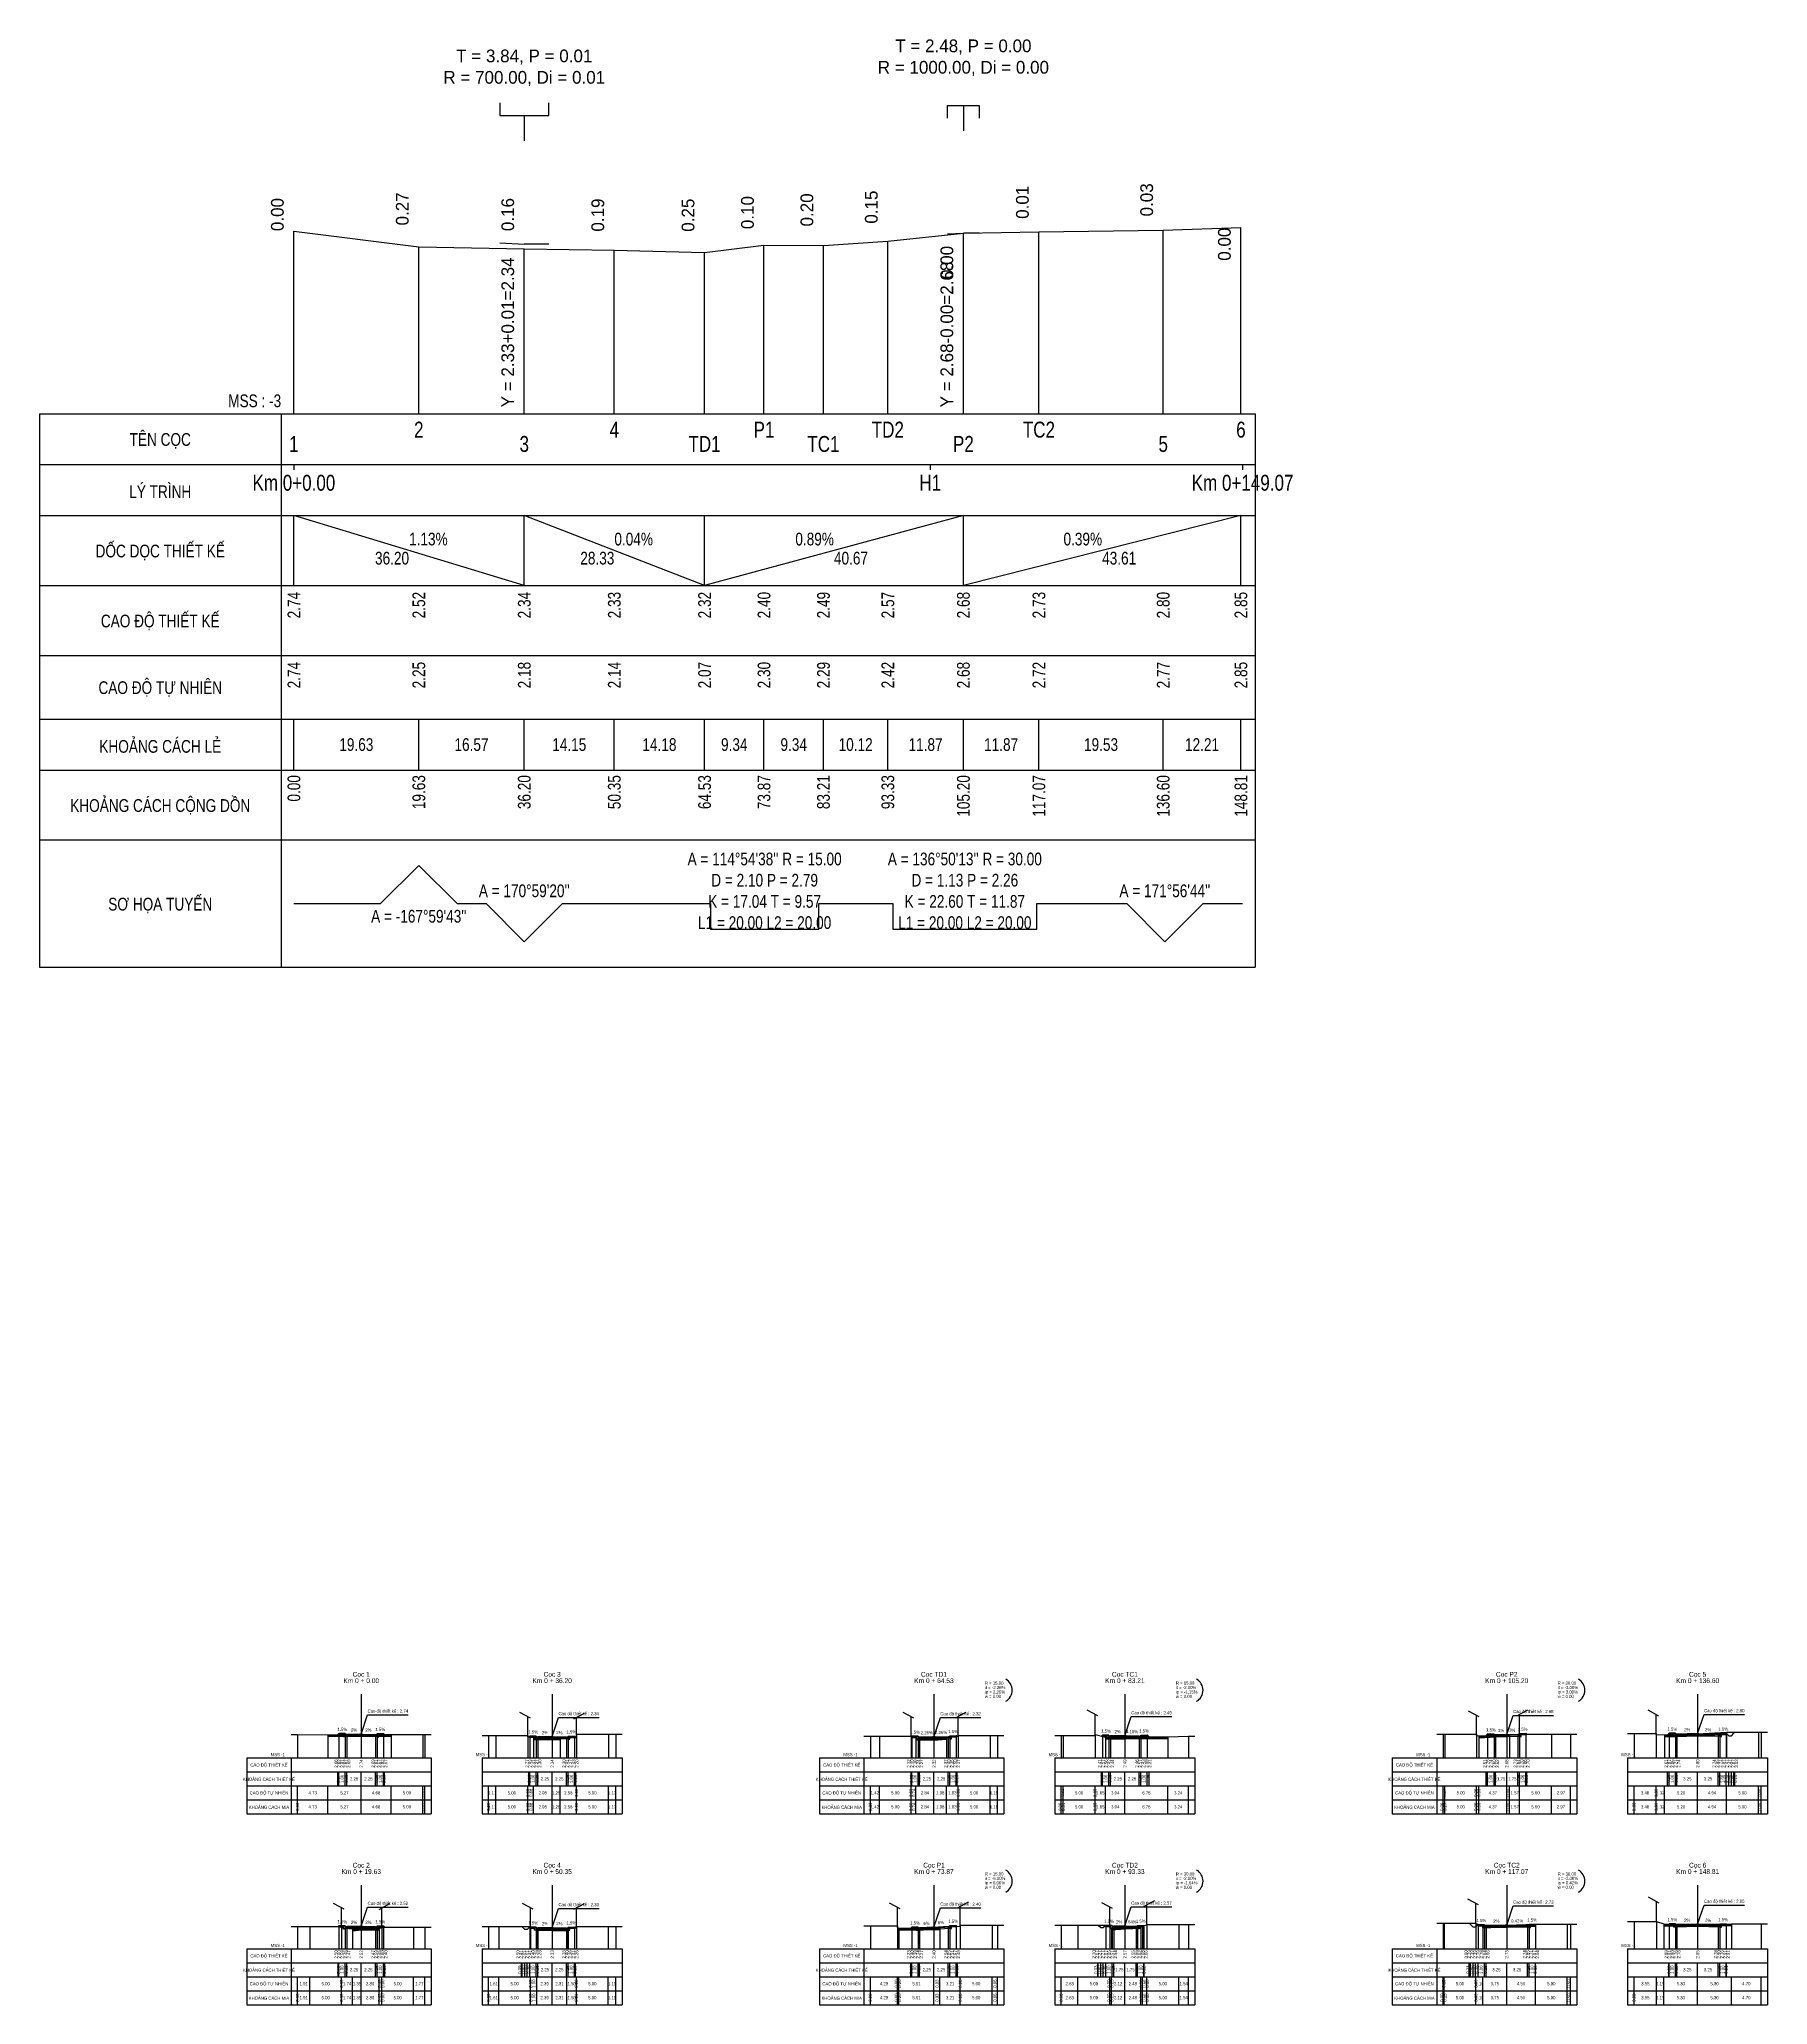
# Model space of a CAD drawing. Header units: inches. Extents: x 389 to 661, y -157 to 152.
import ezdxf
from ezdxf.enums import TextEntityAlignment as Align

# ---------------------------------------------------------------- set-up
doc = ezdxf.new("R2010")
doc.units = ezdxf.units.IN
doc.header["$MEASUREMENT"] = 0
for name, color, linetype in [('Bang TD tu nhien', 3, 'Continuous'), ('Bang TN tu nhien', 3, 'Continuous'), ('DD Ranh dan trong 1 trai', 2, 'Continuous'), ('Dien sieu cao mo rong TN', 3, 'Continuous'), ('Dien thiet ke TN', 2, 'Continuous'), ('Duong cu', 8, 'Continuous'), ('Duong do thiet ke', 2, 'Continuous'), ('Duong dong trac doc tu nhien', 9, 'Continuous'), ('Duong dong trac ngang tu nhien', 9, 'Continuous'), ('KH_VAT', 8, 'Continuous'), ('Khuon duong1', 14, 'Continuous'), ('Khuon duong4', 14, 'Continuous'), ('Khuon duong8', 14, 'Continuous'), ('Khuon duong9', 14, 'Continuous'), ('Mat duong PD 1', 1, 'Continuous'), ('Ranh dan ngoai PD 1', 3, 'Continuous'), ('Taluy', 1, 'Continuous'), ('Trac doc thiet ke', 1, 'Continuous'), ('Trac doc tu nhien', 3, 'Continuous'), ('Trac ngang tu nhien', 3, 'Continuous'), ('TracDoc', 7, 'Continuous'), ('TracNgang', 7, 'Continuous'), ('Via he', 6, 'Continuous')]:
    doc.layers.add(name, color=color, linetype=linetype)
doc.styles.add('BangTD', font='viet buddy.shx', dxfattribs={"width": 0.8})
doc.styles.add('BangTN', font='viet buddy.shx', dxfattribs={"width": 0.8})

# ---------------------------------------------------------------- blocks, each defined once
blk = doc.blocks.new('ChieuDungVat1.dwg')
at = {"layer": 'KH_VAT', "color": 6}
for points in [[(2.1, 14.6), (-6.3, 19.1)], [(0, 0), (0, 15.7)]]:
    blk.add_lwpolyline(points, dxfattribs=at)
blk = doc.blocks.new('ChieuDungVat2.dwg')
at = {"layer": 'KH_VAT', "color": 6}
for points in [[(-2.1, 14.6), (6.3, 19.1)], [(0, 0), (0, 15.7)]]:
    blk.add_lwpolyline(points, dxfattribs=at)

msp = doc.modelspace()

# ---------------------------------------------------------------- linework, layer by layer
at = {"layer": 'Bang TD tu nhien', "color": 3}
for p, q in [((389, 92.71), (389, 5.71)), ((389, 92.71), (580.07, 92.71)), ((427, 92.71), (427, 5.71)), ((580.07, 92.71), (580.07, 5.71)), ((389, 84.71), (580.07, 84.71)), ((389, 76.71), (580.07, 76.71)), ((389, 65.71), (580.07, 65.71)), ((389, 54.71), (580.07, 54.71)), ((389, 44.71), (580.07, 44.71)), ((389, 36.71), (580.07, 36.71)), ((389, 25.71), (580.07, 25.71)), ((389, 5.71), (580.07, 5.71))]:
    msp.add_line(p, q, dxfattribs=at)
at = {"layer": 'Bang TN tu nhien', "color": 3}
for p, q in [((439.58, -108.55), (439.58, -118.55)), ((469.58, -108.55), (469.58, -118.55)), ((529.58, -108.55), (529.58, -118.55)), ((559.58, -108.55), (559.58, -118.55)), ((619.58, -108.55), (619.58, -118.55)), ((649.58, -108.55), (649.58, -118.55)), ((421.58, -118.55), (421.58, -127.35)), ((421.58, -118.55), (450.58, -118.55)), ((428.58, -118.55), (428.58, -127.35)), ((450.58, -118.55), (450.58, -127.35)), ((458.58, -118.55), (458.58, -127.35)), ((458.58, -118.55), (480.58, -118.55)), ((480.58, -118.55), (480.58, -127.35)), ((511.58, -118.55), (511.58, -127.35)), ((511.58, -118.55), (540.58, -118.55)), ((518.58, -118.55), (518.58, -127.35)), ((540.58, -118.55), (540.58, -127.35)), ((548.58, -118.55), (548.58, -127.35)), ((548.58, -118.55), (570.58, -118.55)), ((570.58, -118.55), (570.58, -127.35)), ((601.58, -118.55), (601.58, -127.35)), ((601.58, -118.55), (630.58, -118.55)), ((608.58, -118.55), (608.58, -127.35)), ((630.58, -118.55), (630.58, -127.35)), ((638.58, -118.55), (638.58, -127.35)), ((638.58, -118.55), (660.58, -118.55)), ((660.58, -118.55), (660.58, -127.35)), ((421.58, -120.75), (450.58, -120.75)), ((421.58, -122.95), (450.58, -122.95)), ((458.58, -120.75), (480.58, -120.75)), ((458.58, -122.95), (480.58, -122.95)), ((511.58, -120.75), (540.58, -120.75)), ((511.58, -122.95), (540.58, -122.95)), ((548.58, -120.75), (570.58, -120.75)), ((548.58, -122.95), (570.58, -122.95)), ((601.58, -120.75), (630.58, -120.75)), ((601.58, -122.95), (630.58, -122.95)), ((638.58, -120.75), (660.58, -120.75)), ((638.58, -122.95), (660.58, -122.95)), ((421.58, -125.15), (450.58, -125.15)), ((458.58, -125.15), (480.58, -125.15)), ((511.58, -125.15), (540.58, -125.15)), ((548.58, -125.15), (570.58, -125.15)), ((601.58, -125.15), (630.58, -125.15)), ((638.58, -125.15), (660.58, -125.15)), ((421.58, -127.35), (450.58, -127.35)), ((458.58, -127.35), (480.58, -127.35)), ((511.58, -127.35), (540.58, -127.35)), ((548.58, -127.35), (570.58, -127.35)), ((601.58, -127.35), (630.58, -127.35)), ((638.58, -127.35), (660.58, -127.35)), ((439.58, -138.55), (439.58, -148.55)), ((469.58, -138.55), (469.58, -148.55)), ((529.58, -138.55), (529.58, -148.55)), ((559.58, -138.55), (559.58, -148.55)), ((619.58, -138.55), (619.58, -148.55)), ((649.58, -138.55), (649.58, -148.55)), ((421.58, -148.55), (421.58, -157.35)), ((421.58, -148.55), (450.58, -148.55)), ((421.58, -150.75), (450.58, -150.75)), ((428.58, -148.55), (428.58, -157.35)), ((450.58, -148.55), (450.58, -157.35)), ((458.58, -148.55), (458.58, -157.35)), ((458.58, -148.55), (480.58, -148.55)), ((458.58, -150.75), (480.58, -150.75)), ((480.58, -148.55), (480.58, -157.35)), ((511.58, -148.55), (511.58, -157.35)), ((511.58, -148.55), (540.58, -148.55)), ((511.58, -150.75), (540.58, -150.75)), ((518.58, -148.55), (518.58, -157.35)), ((540.58, -148.55), (540.58, -157.35)), ((548.58, -148.55), (548.58, -157.35)), ((548.58, -148.55), (570.58, -148.55)), ((548.58, -150.75), (570.58, -150.75)), ((570.58, -148.55), (570.58, -157.35)), ((601.58, -148.55), (601.58, -157.35)), ((601.58, -148.55), (630.58, -148.55)), ((601.58, -150.75), (630.58, -150.75)), ((608.58, -148.55), (608.58, -157.35)), ((630.58, -148.55), (630.58, -157.35)), ((638.58, -148.55), (638.58, -157.35)), ((638.58, -148.55), (660.58, -148.55)), ((638.58, -150.75), (660.58, -150.75)), ((660.58, -148.55), (660.58, -157.35)), ((421.58, -152.95), (450.58, -152.95)), ((458.58, -152.95), (480.58, -152.95)), ((511.58, -152.95), (540.58, -152.95)), ((548.58, -152.95), (570.58, -152.95)), ((601.58, -152.95), (630.58, -152.95)), ((638.58, -152.95), (660.58, -152.95)), ((421.58, -155.15), (450.58, -155.15)), ((421.58, -157.35), (450.58, -157.35)), ((458.58, -155.15), (480.58, -155.15)), ((458.58, -157.35), (480.58, -157.35)), ((511.58, -155.15), (540.58, -155.15)), ((511.58, -157.35), (540.58, -157.35)), ((548.58, -155.15), (570.58, -155.15)), ((548.58, -157.35), (570.58, -157.35)), ((601.58, -155.15), (630.58, -155.15)), ((601.58, -157.35), (630.58, -157.35)), ((638.58, -155.15), (660.58, -155.15)), ((638.58, -157.35), (660.58, -157.35))]:
    msp.add_line(p, q, dxfattribs=at)
at = {"layer": 'Dien sieu cao mo rong TN'}
for centre in [(539.85, -107.93), (569.85, -107.93), (629.85, -107.93), (539.85, -137.93), (569.85, -137.93), (629.85, -137.93)]:
    msp.add_arc(centre, 2.01, 300, 60, dxfattribs=at)
at = {"layer": 'Dien thiet ke TN'}
for p, q in [((436.08, -114.73), (436.08, -118.55)), ((437.08, -114.74), (437.08, -118.55)), ((437.08, -114.74), (437.08, -118.55)), ((437.08, -114.88), (437.08, -118.55)), ((437.33, -114.86), (437.33, -118.55)), ((439.58, -114.81), (439.58, -118.55)), ((439.58, -114.81), (439.58, -118.55)), ((441.83, -114.86), (441.83, -118.55)), ((442.08, -114.74), (442.08, -118.55)), ((442.08, -114.74), (442.08, -118.55)), ((442.08, -114.88), (442.08, -118.55)), ((443.08, -114.73), (443.08, -118.55)), ((466.08, -115.13), (466.08, -118.55)), ((467.08, -115.14), (467.08, -118.55)), ((467.08, -115.14), (467.08, -118.55)), ((467.08, -115.28), (467.08, -118.55)), ((467.33, -115.26), (467.33, -118.55)), ((469.58, -115.21), (469.58, -118.55)), ((469.58, -115.21), (469.58, -118.55)), ((471.83, -115.26), (471.83, -118.55)), ((472.08, -115.14), (472.08, -118.55)), ((472.08, -115.14), (472.08, -118.55)), ((472.08, -115.28), (472.08, -118.55)), ((473.08, -115.13), (473.08, -118.55)), ((526.08, -115.15), (526.08, -118.55)), ((527.08, -115.17), (527.08, -118.55)), ((527.08, -115.17), (527.08, -118.55)), ((527.08, -115.31), (527.08, -118.55)), ((527.33, -115.28), (527.33, -118.55)), ((529.58, -115.23), (529.58, -118.55)), ((529.58, -115.23), (529.58, -118.55)), ((531.83, -115.18), (531.83, -118.55)), ((532.08, -115.07), (532.08, -118.55)), ((532.08, -115.07), (532.08, -118.55)), ((532.08, -115.21), (532.08, -118.55)), ((533.08, -115.05), (533.08, -118.55)), ((556.08, -114.98), (556.08, -118.55)), ((557.08, -115), (557.08, -118.55)), ((557.08, -115), (557.08, -118.55)), ((557.08, -115.14), (557.08, -118.55)), ((557.33, -115.11), (557.33, -118.55)), ((559.58, -115.07), (559.58, -118.55)), ((559.58, -115.07), (559.58, -118.55)), ((561.83, -115.09), (561.83, -118.55)), ((562.08, -114.98), (562.08, -118.55)), ((562.08, -114.98), (562.08, -118.55)), ((562.08, -115.12), (562.08, -118.55)), ((563.08, -114.96), (563.08, -118.55)), ((616.58, -114.8), (616.58, -118.55)), ((617.58, -114.81), (617.58, -118.55)), ((617.58, -114.81), (617.58, -118.55)), ((617.58, -114.95), (617.58, -118.55)), ((617.83, -114.93), (617.83, -118.55)), ((619.58, -114.88), (619.58, -118.55)), ((619.58, -114.88), (619.58, -118.55)), ((621.33, -114.82), (621.33, -118.55)), ((621.58, -114.71), (621.58, -118.55)), ((621.58, -114.71), (621.58, -118.55)), ((621.58, -114.85), (621.58, -118.55)), ((622.58, -114.69), (622.58, -118.55)), ((645.08, -114.68), (645.08, -118.55)), ((646.08, -114.7), (646.08, -118.55)), ((646.08, -114.7), (646.08, -118.55)), ((646.08, -114.84), (646.08, -118.55)), ((646.33, -114.81), (646.33, -118.55)), ((649.58, -114.75), (649.58, -118.55)), ((649.58, -114.75), (649.58, -118.55)), ((652.83, -114.81), (652.83, -118.55)), ((653.08, -114.7), (653.08, -118.55)), ((653.08, -114.7), (653.08, -118.55)), ((653.08, -114.84), (653.08, -118.55)), ((654.08, -114.68), (654.08, -118.55)), ((436.08, -144.95), (436.08, -148.55)), ((437.08, -144.96), (437.08, -148.55)), ((437.08, -144.96), (437.08, -148.55)), ((437.08, -145.1), (437.08, -148.55)), ((437.33, -145.08), (437.33, -148.55)), ((439.58, -145.03), (439.58, -148.55)), ((439.58, -145.03), (439.58, -148.55)), ((441.83, -145.08), (441.83, -148.55)), ((442.08, -144.96), (442.08, -148.55)), ((442.08, -144.96), (442.08, -148.55)), ((442.08, -145.1), (442.08, -148.55)), ((443.08, -144.95), (443.08, -148.55)), ((466.08, -145.14), (466.08, -148.55)), ((467.08, -145.16), (467.08, -148.55)), ((467.08, -145.16), (467.08, -148.55)), ((472.08, -145.16), (472.08, -148.55)), ((472.08, -145.16), (472.08, -148.55)), ((473.08, -145.14), (473.08, -148.55)), ((526.08, -145.15), (526.08, -148.55)), ((527.08, -145.17), (527.08, -148.55)), ((527.08, -145.17), (527.08, -148.55)), ((529.58, -145.15), (529.58, -148.55)), ((529.58, -145.15), (529.58, -148.55)), ((531.83, -145.01), (531.83, -148.55)), ((532.08, -144.9), (532.08, -148.55)), ((532.08, -144.9), (532.08, -148.55)), ((532.08, -145.04), (532.08, -148.55)), ((533.08, -144.88), (533.08, -148.55)), ((556.58, -144.88), (556.58, -148.55)), ((557.58, -144.9), (557.58, -148.55)), ((557.58, -144.9), (557.58, -148.55)), ((557.58, -145.04), (557.58, -148.55)), ((557.83, -145.01), (557.83, -148.55)), ((559.58, -144.98), (559.58, -148.55)), ((559.58, -144.98), (559.58, -148.55)), ((561.33, -145.01), (561.33, -148.55)), ((561.58, -144.89), (561.58, -148.55)), ((561.58, -144.89), (561.58, -148.55)), ((561.58, -145.03), (561.58, -148.55)), ((562.58, -144.88), (562.58, -148.55)), ((615.08, -144.76), (615.08, -148.55)), ((616.08, -144.78), (616.08, -148.55)), ((616.08, -144.78), (616.08, -148.55)), ((616.08, -144.92), (616.08, -148.55)), ((616.33, -144.89), (616.33, -148.55)), ((619.58, -144.83), (619.58, -148.55)), ((619.58, -144.83), (619.58, -148.55)), ((622.83, -144.81), (622.83, -148.55)), ((623.08, -144.7), (623.08, -148.55)), ((623.08, -144.7), (623.08, -148.55)), ((623.08, -144.84), (623.08, -148.55)), ((624.08, -144.68), (624.08, -148.55)), ((645.08, -144.64), (645.08, -148.55)), ((646.08, -144.65), (646.08, -148.55)), ((646.08, -144.65), (646.08, -148.55)), ((646.08, -144.79), (646.08, -148.55)), ((646.33, -144.77), (646.33, -148.55)), ((649.58, -144.7), (649.58, -148.55)), ((649.58, -144.7), (649.58, -148.55)), ((652.83, -144.77), (652.83, -148.55)), ((653.08, -144.65), (653.08, -148.55)), ((653.08, -144.65), (653.08, -148.55)), ((653.08, -144.79), (653.08, -148.55)), ((654.08, -144.64), (654.08, -148.55)), ((467.08, -145.3), (467.08, -148.55)), ((467.33, -145.27), (467.33, -148.55)), ((469.58, -145.23), (469.58, -148.55)), ((469.58, -145.23), (469.58, -148.55)), ((471.83, -145.27), (471.83, -148.55)), ((472.08, -145.3), (472.08, -148.55)), ((527.08, -145.31), (527.08, -148.55)), ((527.33, -145.28), (527.33, -148.55))]:
    msp.add_line(p, q, dxfattribs=at)
for points in [[(439.58, -114.81), (440.58, -111.81), (446.97, -111.81)], [(469.58, -115.21), (470.58, -112.21), (476.97, -112.21)], [(529.58, -115.23), (530.58, -112.23), (536.95, -112.23)], [(559.58, -115.07), (560.58, -112.07), (566.93, -112.07)], [(619.58, -114.88), (620.58, -111.88), (626.95, -111.88)], [(649.58, -114.75), (650.58, -111.75), (656.95, -111.75)], [(439.58, -145.03), (440.58, -142.03), (446.95, -142.03)], [(559.58, -144.98), (560.58, -141.98), (566.95, -141.98)], [(619.58, -144.83), (620.58, -141.83), (626.95, -141.83)], [(649.58, -144.7), (650.58, -141.7), (656.95, -141.7)], [(469.58, -145.23), (470.58, -142.23), (476.95, -142.23)], [(529.58, -145.15), (530.58, -142.15), (536.95, -142.15)]]:
    msp.add_lwpolyline(points, dxfattribs=at)
at = {"layer": 'Duong cu'}
for points in [[(434.31, -115), (439.58, -114.88), (444.26, -114.97)], [(434.31, -114.93), (434.31, -115.22), (439.58, -115.1), (444.26, -115.19), (444.26, -114.9)], [(434.31, -115.1), (439.58, -114.98), (444.26, -115.07)], [(466.63, -115.38), (466.63, -115.67), (469.58, -115.66), (470.83, -115.69), (470.83, -115.4)], [(466.63, -115.45), (469.58, -115.44), (470.83, -115.47)], [(466.63, -115.55), (469.58, -115.54), (470.83, -115.57)], [(526.74, -115.43), (526.74, -115.72), (529.58, -115.77), (531.56, -115.6), (531.56, -115.31)], [(526.74, -115.5), (529.58, -115.55), (531.56, -115.38)], [(526.74, -115.6), (529.58, -115.65), (531.56, -115.48)], [(556.54, -115.29), (556.54, -115.58), (559.58, -115.55), (566.34, -115.52), (566.34, -115.23)], [(556.54, -115.36), (559.58, -115.33), (566.34, -115.3)], [(556.54, -115.46), (559.58, -115.43), (566.34, -115.4)], [(615.21, -115.1), (615.21, -115.39), (619.58, -115.16), (620.04, -115.15), (620.04, -114.86)], [(615.21, -115.17), (619.58, -114.94), (620.04, -114.93)], [(615.21, -115.27), (619.58, -115.04), (620.04, -115.03)], [(644.38, -114.95), (644.38, -115.24), (649.58, -115.07), (654.12, -114.81), (654.12, -114.52)], [(644.38, -115.02), (649.58, -114.85), (654.12, -114.59)], [(644.38, -115.12), (649.58, -114.95), (654.12, -114.69)], [(557.46, -145.27), (557.46, -145.56), (559.58, -145.42), (562.06, -145.33), (562.06, -145.04)], [(557.46, -145.34), (559.58, -145.2), (562.06, -145.11)], [(615.83, -144.96), (615.83, -145.25), (619.58, -145.12), (624.08, -145), (624.08, -144.71)], [(615.83, -145.03), (619.58, -144.9), (624.08, -144.78)], [(615.83, -145.13), (619.58, -145), (624.08, -144.88)], [(644.28, -144.66), (644.28, -144.95), (649.58, -144.99), (654.88, -144.92), (654.88, -144.63)], [(644.28, -144.73), (649.58, -144.77), (654.88, -144.7)], [(644.28, -144.83), (649.58, -144.87), (654.88, -144.8)], [(438.23, -145.43), (438.23, -145.72), (439.58, -145.59), (442.38, -145.6), (442.38, -145.31)], [(438.23, -145.5), (439.58, -145.37), (442.38, -145.38)], [(438.23, -145.6), (439.58, -145.47), (442.38, -145.48)], [(467.19, -145.35), (467.19, -145.64), (469.58, -145.7), (471.89, -145.7), (471.89, -145.41)], [(467.19, -145.42), (469.58, -145.48), (471.89, -145.48)], [(467.19, -145.52), (469.58, -145.58), (471.89, -145.58)], [(524.07, -145.35), (524.07, -145.64), (529.58, -145.54), (530.51, -145.53), (530.51, -145.24)], [(524.07, -145.42), (529.58, -145.32), (530.51, -145.31)], [(524.07, -145.52), (529.58, -145.42), (530.51, -145.41)], [(557.46, -145.44), (559.58, -145.3), (562.06, -145.21)]]:
    msp.add_lwpolyline(points, dxfattribs=at)
at = {"layer": 'Duong do thiet ke', "color": 1}
for centre in [(439.58, -114.81), (469.58, -115.21), (529.58, -115.23), (559.58, -115.07), (619.58, -114.88), (649.58, -114.75), (439.58, -145.03), (469.58, -145.23), (529.58, -145.15), (559.58, -144.98), (619.58, -144.83), (649.58, -144.7)]:
    msp.add_circle(centre, 0.1, dxfattribs=at)
at = {"layer": 'Duong dong trac doc tu nhien', "color": 8}
for p, q in [((429, 92.71), (429, 121.41)), ((534.2, 92.71), (534.2, 121.11)), ((546.07, 92.71), (546.07, 121.31)), ((565.6, 92.71), (565.6, 121.56)), ((577.81, 92.71), (577.81, 121.96)), ((448.63, 92.71), (448.63, 118.96)), ((465.2, 92.71), (465.2, 118.61)), ((479.35, 92.71), (479.35, 118.41)), ((493.53, 92.71), (493.53, 118.06)), ((502.87, 92.71), (502.87, 119.21)), ((512.21, 92.71), (512.21, 119.16)), ((522.33, 92.71), (522.33, 119.81))]:
    msp.add_line(p, q, dxfattribs=at)
at = {"layer": 'Duong dong trac ngang tu nhien', "color": 8}
for p, q in [((429.58, -114.88), (429.58, -118.55)), ((434.31, -114.93), (434.31, -118.55)), ((439.58, -114.81), (439.58, -118.55)), ((444.26, -114.9), (444.26, -118.55)), ((449.26, -114.91), (449.26, -118.55)), ((449.58, -114.91), (449.58, -118.55)), ((459.58, -115.05), (459.58, -118.55)), ((460.75, -115.05), (460.75, -118.55)), ((465.75, -115.05), (465.75, -118.55)), ((465.75, -115.26), (465.75, -118.55)), ((466.63, -115.38), (466.63, -118.55)), ((469.58, -115.37), (469.58, -118.55)), ((470.83, -115.4), (470.83, -118.55)), ((473.41, -114.85), (473.41, -118.55)), ((473.41, -115.35), (473.41, -118.55)), ((478.41, -114.85), (478.41, -118.55)), ((479.58, -114.85), (479.58, -118.55)), ((519.58, -115.15), (519.58, -118.55)), ((521, -115.15), (521, -118.55)), ((526, -115.15), (526, -118.55)), ((526, -115.25), (526, -118.55)), ((526.74, -115.43), (526.74, -118.55)), ((529.58, -115.48), (529.58, -118.55)), ((531.56, -115.31), (531.56, -118.55)), ((533.39, -115.05), (533.39, -118.55)), ((533.39, -115.17), (533.39, -118.55)), ((538.39, -115.05), (538.39, -118.55)), ((539.58, -115.05), (539.58, -118.55)), ((549.58, -115.05), (549.58, -118.55)), ((549.89, -115.05), (549.89, -118.55)), ((554.89, -114.89), (554.89, -118.55)), ((554.89, -115.05), (554.89, -118.55)), ((556.54, -115.29), (556.54, -118.55)), ((559.58, -115.26), (559.58, -118.55)), ((566.34, -115.23), (566.34, -118.55)), ((569.58, -115.17), (569.58, -118.55)), ((609.58, -114.85), (609.58, -118.55)), ((609.85, -114.85), (609.85, -118.55)), ((614.85, -114.85), (614.85, -118.55)), ((614.85, -115.03), (614.85, -118.55)), ((615.21, -115.1), (615.21, -118.55)), ((619.58, -114.87), (619.58, -118.55)), ((620.04, -114.86), (620.04, -118.55)), ((621.61, -114.85), (621.61, -118.55)), ((626.61, -114.85), (626.61, -118.55)), ((629.58, -114.85), (629.58, -118.55)), ((639.58, -114.75), (639.58, -118.55)), ((643.06, -114.75), (643.06, -118.55)), ((643.06, -114.9), (643.06, -118.55)), ((644.38, -114.95), (644.38, -118.55)), ((649.58, -114.78), (649.58, -118.55)), ((654.12, -114.52), (654.12, -118.55)), ((659.12, -114.53), (659.12, -118.55)), ((659.58, -114.53), (659.58, -118.55)), ((429.58, -145.05), (429.58, -148.55)), ((431.49, -145.05), (431.49, -148.55)), ((436.49, -145.05), (436.49, -148.55)), ((442.81, -145.15), (442.81, -148.55)), ((447.81, -145.15), (447.81, -148.55)), ((449.58, -145.15), (449.58, -148.55)), ((459.58, -145.05), (459.58, -148.55)), ((461.19, -145.05), (461.19, -148.55)), ((466.19, -145.05), (466.19, -148.55)), ((473.39, -145.05), (473.39, -148.55)), ((478.39, -145.05), (478.39, -148.55)), ((479.58, -145.05), (479.58, -148.55)), ((519.58, -144.95), (519.58, -148.55)), ((523.87, -144.95), (523.87, -148.55)), ((533.72, -144.85), (533.72, -148.55)), ((533.72, -145.03), (533.72, -148.55)), ((538.72, -144.85), (538.72, -148.55)), ((539.58, -144.85), (539.58, -148.55)), ((549.58, -144.85), (549.58, -148.55)), ((552.21, -144.85), (552.21, -148.55)), ((557.21, -144.85), (557.21, -148.55)), ((557.21, -145.15), (557.21, -148.55)), ((559.58, -145.13), (559.58, -148.55)), ((562.06, -145.04), (562.06, -148.55)), ((562.36, -144.94), (562.36, -148.55)), ((563.04, -144.75), (563.04, -148.55)), ((563.04, -144.81), (563.04, -148.55)), ((568.04, -144.75), (568.04, -148.55)), ((569.58, -144.75), (569.58, -148.55)), ((609.58, -144.55), (609.58, -148.55)), ((609.73, -144.55), (609.73, -148.55)), ((614.73, -144.55), (614.73, -148.55)), ((614.73, -144.59), (614.73, -148.55)), ((615.83, -144.96), (615.83, -148.55)), ((619.58, -144.83), (619.58, -148.55)), ((624.08, -144.71), (624.08, -148.55)), ((629.08, -144.7), (629.08, -148.55)), ((629.58, -144.7), (629.58, -148.55)), ((639.58, -144.29), (639.58, -148.55)), ((643.13, -144.29), (643.13, -148.55)), ((644.28, -144.66), (644.28, -148.55)), ((649.58, -144.7), (649.58, -148.55)), ((654.88, -144.63), (654.88, -148.55)), ((659.58, -144.62), (659.58, -148.55)), ((436.49, -145.25), (436.49, -148.55)), ((438.23, -145.43), (438.23, -148.55)), ((439.58, -145.3), (439.58, -148.55)), ((442.38, -145.31), (442.38, -148.55)), ((442.81, -145.29), (442.81, -148.55)), ((466.19, -145.25), (466.19, -148.55)), ((467.19, -145.35), (467.19, -148.55)), ((469.58, -145.41), (469.58, -148.55)), ((471.89, -145.41), (471.89, -148.55)), ((473.39, -145.28), (473.39, -148.55)), ((523.87, -145.21), (523.87, -148.55)), ((524.07, -145.35), (524.07, -148.55)), ((529.58, -145.25), (529.58, -148.55)), ((530.51, -145.24), (530.51, -148.55)), ((557.46, -145.27), (557.46, -148.55))]:
    msp.add_line(p, q, dxfattribs=at)
at = {"layer": 'Khuon duong1', "color": 3}
for points in [[(437.33, -114.86), (437.33, -114.93), (437.08, -114.95), (437.08, -115.18), (439.58, -115.13), (439.58, -114.93), (439.58, -114.86), (439.58, -114.81)], [(439.58, -114.81), (439.58, -114.86), (439.58, -114.93), (439.58, -115.13), (442.08, -115.18), (442.08, -114.95), (441.83, -114.93), (441.83, -114.86)], [(467.33, -115.26), (467.33, -115.33), (467.08, -115.35), (467.08, -115.58), (469.58, -115.53), (469.58, -115.33), (469.58, -115.26), (469.58, -115.21)], [(469.58, -115.21), (469.58, -115.26), (469.58, -115.33), (469.58, -115.53), (472.08, -115.58), (472.08, -115.35), (471.83, -115.33), (471.83, -115.26)], [(527.33, -115.28), (527.33, -115.35), (527.08, -115.38), (527.08, -115.61), (529.58, -115.55), (529.58, -115.35), (529.58, -115.28), (529.58, -115.23)], [(529.58, -115.23), (529.58, -115.28), (529.58, -115.35), (529.58, -115.55), (532.08, -115.5), (532.08, -115.28), (531.83, -115.25), (531.83, -115.18)], [(557.33, -115.11), (557.33, -115.18), (557.08, -115.21), (557.08, -115.44), (559.58, -115.39), (559.58, -115.19), (559.58, -115.12), (559.58, -115.07)], [(559.58, -115.07), (559.58, -115.12), (559.58, -115.19), (559.58, -115.39), (562.08, -115.42), (562.08, -115.19), (561.83, -115.16), (561.83, -115.09)], [(617.83, -114.93), (617.83, -115), (617.58, -115.02), (617.58, -115.26), (619.58, -115.2), (619.58, -115), (619.58, -114.93), (619.58, -114.88)], [(619.58, -114.88), (619.58, -114.93), (619.58, -115), (619.58, -115.2), (621.58, -115.14), (621.58, -114.92), (621.33, -114.89), (621.33, -114.82)], [(646.33, -114.81), (646.33, -114.88), (646.08, -114.91), (646.08, -115.14), (649.58, -115.07), (649.58, -114.87), (649.58, -114.8), (649.58, -114.75)], [(649.58, -114.75), (649.58, -114.8), (649.58, -114.87), (649.58, -115.07), (653.08, -115.14), (653.08, -114.91), (652.83, -114.88), (652.83, -114.81)], [(437.33, -145.08), (437.33, -145.15), (437.08, -145.17), (437.08, -145.4), (439.58, -145.35), (439.58, -145.15), (439.58, -145.08), (439.58, -145.03)], [(439.58, -145.03), (439.58, -145.08), (439.58, -145.15), (439.58, -145.35), (442.08, -145.4), (442.08, -145.17), (441.83, -145.15), (441.83, -145.08)], [(527.33, -145.28), (527.33, -145.35), (527.08, -145.38), (527.08, -145.62), (529.58, -145.47), (529.58, -145.27), (529.58, -145.2), (529.58, -145.15)], [(529.58, -145.15), (529.58, -145.2), (529.58, -145.27), (529.58, -145.47), (532.08, -145.32), (532.08, -145.11), (531.83, -145.08), (531.83, -145.01)], [(557.83, -145.01), (557.83, -145.08), (557.58, -145.11), (557.58, -145.34), (559.58, -145.3), (559.58, -145.1), (559.58, -145.03), (559.58, -144.98)], [(559.58, -144.98), (559.58, -145.03), (559.58, -145.1), (559.58, -145.3), (561.58, -145.33), (561.58, -145.1), (561.33, -145.08), (561.33, -145.01)], [(616.33, -144.89), (616.33, -144.96), (616.08, -144.99), (616.08, -145.22), (619.58, -145.15), (619.58, -144.95), (619.58, -144.88), (619.58, -144.83)], [(619.58, -144.83), (619.58, -144.88), (619.58, -144.95), (619.58, -145.15), (623.08, -145.13), (623.08, -144.91), (622.83, -144.88), (622.83, -144.81)], [(646.33, -144.77), (646.33, -144.84), (646.08, -144.86), (646.08, -145.09), (649.58, -145.02), (649.58, -144.82), (649.58, -144.75), (649.58, -144.7)], [(649.58, -144.7), (649.58, -144.75), (649.58, -144.82), (649.58, -145.02), (653.08, -145.09), (653.08, -144.86), (652.83, -144.84), (652.83, -144.77)], [(467.33, -145.27), (467.33, -145.34), (467.08, -145.37), (467.08, -145.6), (469.58, -145.55), (469.58, -145.35), (469.58, -145.28), (469.58, -145.23)], [(469.58, -145.23), (469.58, -145.28), (469.58, -145.35), (469.58, -145.55), (472.08, -145.6), (472.08, -145.37), (471.83, -145.34), (471.83, -145.27)]]:
    msp.add_lwpolyline(points, dxfattribs=at)
at = {"layer": 'Khuon duong1', "color": 2}
for points in [[(437.08, -114.98), (439.58, -114.93)], [(439.58, -114.93), (442.08, -114.98)], [(467.08, -115.38), (469.58, -115.33)], [(469.58, -115.33), (472.08, -115.38)], [(527.08, -115.41), (529.58, -115.35)], [(529.58, -115.35), (532.08, -115.3)], [(557.08, -115.24), (559.58, -115.19)], [(559.58, -115.19), (562.08, -115.22)], [(617.58, -115.06), (619.58, -115)], [(619.58, -115), (621.58, -114.94)], [(646.08, -114.94), (649.58, -114.87)], [(649.58, -114.87), (653.08, -114.94)], [(437.08, -145.2), (439.58, -145.15)], [(439.58, -145.15), (442.08, -145.2)], [(529.58, -145.27), (532.08, -145.12)], [(557.58, -145.14), (559.58, -145.1)], [(559.58, -145.1), (561.58, -145.13)], [(616.08, -145.02), (619.58, -144.95)], [(619.58, -144.95), (623.08, -144.93)], [(646.08, -144.89), (649.58, -144.82)], [(649.58, -144.82), (653.08, -144.89)], [(467.08, -145.4), (469.58, -145.35)], [(469.58, -145.35), (472.08, -145.4)], [(527.08, -145.42), (529.58, -145.27)]]:
    msp.add_lwpolyline(points, dxfattribs=at)
at = {"layer": 'Khuon duong1', "color": 1}
for points in [[(437.33, -114.91), (439.58, -114.86)], [(439.58, -114.86), (441.83, -114.91)], [(467.33, -115.31), (469.58, -115.26)], [(469.58, -115.26), (471.83, -115.31)], [(527.33, -115.33), (529.58, -115.28)], [(529.58, -115.28), (531.83, -115.23)], [(557.33, -115.16), (559.58, -115.12)], [(559.58, -115.12), (561.83, -115.14)], [(617.83, -114.98), (619.58, -114.93)], [(619.58, -114.93), (621.33, -114.87)], [(646.33, -114.86), (649.58, -114.8)], [(649.58, -114.8), (652.83, -114.86)], [(437.33, -145.13), (439.58, -145.08)], [(439.58, -145.08), (441.83, -145.13)], [(529.58, -145.2), (531.83, -145.06)], [(557.83, -145.06), (559.58, -145.03)], [(559.58, -145.03), (561.33, -145.06)], [(616.33, -144.94), (619.58, -144.88)], [(619.58, -144.88), (622.83, -144.86)], [(646.33, -144.82), (649.58, -144.75)], [(649.58, -144.75), (652.83, -144.82)], [(467.33, -145.32), (469.58, -145.28)], [(469.58, -145.28), (471.83, -145.32)], [(527.33, -145.33), (529.58, -145.2)]]:
    msp.add_lwpolyline(points, dxfattribs=at)
at = {"layer": 'Khuon duong4', "color": 3}
for points in [[(436.08, -114.73), (436.08, -114.91), (436.82, -114.92), (436.82, -114.74)], [(442.34, -114.74), (442.34, -114.92), (443.08, -114.91), (443.08, -114.73)], [(466.08, -115.13), (466.08, -115.31), (466.82, -115.32), (466.82, -115.14)], [(472.34, -115.14), (472.34, -115.32), (473.08, -115.31), (473.08, -115.13)], [(526.08, -115.15), (526.08, -115.33), (526.82, -115.34), (526.82, -115.16)], [(532.34, -115.06), (532.34, -115.24), (533.08, -115.23), (533.08, -115.05)], [(556.08, -114.98), (556.08, -115.16), (556.82, -115.17), (556.82, -114.99)], [(562.34, -114.97), (562.34, -115.15), (563.08, -115.14), (563.08, -114.96)], [(616.58, -114.8), (616.58, -114.98), (617.32, -114.99), (617.32, -114.81)], [(621.84, -114.7), (621.84, -114.88), (622.58, -114.87), (622.58, -114.69)], [(645.08, -114.68), (645.08, -114.86), (645.82, -114.88), (645.82, -114.7)], [(653.34, -114.7), (653.34, -114.88), (654.08, -114.86), (654.08, -114.68)], [(436.08, -144.95), (436.08, -145.13), (436.82, -145.14), (436.82, -144.96)], [(442.34, -144.96), (442.34, -145.14), (443.08, -145.13), (443.08, -144.95)], [(466.08, -145.14), (466.08, -145.32), (466.82, -145.33), (466.82, -145.15)], [(472.34, -145.15), (472.34, -145.33), (473.08, -145.32), (473.08, -145.14)], [(526.08, -145.15), (526.08, -145.33), (526.82, -145.35), (526.82, -145.17)], [(532.34, -144.9), (532.34, -145.08), (533.08, -145.06), (533.08, -144.88)], [(556.58, -144.88), (556.58, -145.06), (557.32, -145.07), (557.32, -144.89)], [(561.84, -144.89), (561.84, -145.07), (562.58, -145.06), (562.58, -144.88)], [(615.08, -144.76), (615.08, -144.94), (615.82, -144.95), (615.82, -144.77)], [(623.34, -144.69), (623.34, -144.87), (624.08, -144.86), (624.08, -144.68)], [(645.08, -144.64), (645.08, -144.82), (645.82, -144.83), (645.82, -144.65)], [(653.34, -144.65), (653.34, -144.83), (654.08, -144.82), (654.08, -144.64)]]:
    msp.add_lwpolyline(points, dxfattribs=at)
at = {"layer": 'Khuon duong4', "color": 1}
for points in [[(436.08, -114.76), (436.82, -114.77)], [(442.34, -114.77), (443.08, -114.76)], [(466.08, -115.16), (466.82, -115.17)], [(472.34, -115.17), (473.08, -115.16)], [(526.08, -115.18), (526.82, -115.19)], [(532.34, -115.09), (533.08, -115.08)], [(556.08, -115.01), (556.82, -115.02)], [(562.34, -115), (563.08, -114.99)], [(616.58, -114.83), (617.32, -114.84)], [(621.84, -114.73), (622.58, -114.72)], [(645.08, -114.71), (645.82, -114.73)], [(653.34, -114.73), (654.08, -114.71)], [(436.08, -144.98), (436.82, -144.99)], [(442.34, -144.99), (443.08, -144.98)], [(466.08, -145.17), (466.82, -145.18)], [(472.34, -145.18), (473.08, -145.17)], [(526.08, -145.18), (526.82, -145.2)], [(532.34, -144.93), (533.08, -144.91)], [(556.58, -144.91), (557.32, -144.92)], [(561.84, -144.92), (562.58, -144.91)], [(615.08, -144.79), (615.82, -144.8)], [(623.34, -144.72), (624.08, -144.71)], [(645.08, -144.67), (645.82, -144.68)], [(653.34, -144.68), (654.08, -144.67)]]:
    msp.add_lwpolyline(points, dxfattribs=at)
at = {"layer": 'Khuon duong4', "color": 2}
for points in [[(436.08, -114.81), (436.82, -114.82)], [(442.34, -114.82), (443.08, -114.81)], [(466.08, -115.21), (466.82, -115.22)], [(472.34, -115.22), (473.08, -115.21)], [(526.08, -115.23), (526.82, -115.24)], [(532.34, -115.14), (533.08, -115.13)], [(556.08, -115.06), (556.82, -115.07)], [(562.34, -115.05), (563.08, -115.04)], [(616.58, -114.88), (617.32, -114.89)], [(621.84, -114.78), (622.58, -114.77)], [(645.08, -114.76), (645.82, -114.78)], [(653.34, -114.78), (654.08, -114.76)], [(436.08, -145.03), (436.82, -145.04)], [(442.34, -145.04), (443.08, -145.03)], [(532.34, -144.98), (533.08, -144.96)], [(556.58, -144.96), (557.32, -144.97)], [(561.84, -144.97), (562.58, -144.96)], [(615.08, -144.84), (615.82, -144.85)], [(623.34, -144.77), (624.08, -144.76)], [(645.08, -144.72), (645.82, -144.73)], [(653.34, -144.73), (654.08, -144.72)], [(466.08, -145.22), (466.82, -145.23)], [(472.34, -145.23), (473.08, -145.22)], [(526.08, -145.23), (526.82, -145.25)]]:
    msp.add_lwpolyline(points, dxfattribs=at)
at = {"layer": 'Khuon duong8', "color": 14}
for points in [[(437.08, -114.88), (437.08, -114.95), (437.33, -114.93), (437.33, -114.86)], [(441.83, -114.86), (441.83, -114.93), (442.08, -114.95), (442.08, -114.88)], [(467.08, -115.28), (467.08, -115.35), (467.33, -115.33), (467.33, -115.26)], [(471.83, -115.26), (471.83, -115.33), (472.08, -115.35), (472.08, -115.28)], [(527.08, -115.31), (527.08, -115.38), (527.33, -115.35), (527.33, -115.28)], [(531.83, -115.18), (531.83, -115.25), (532.08, -115.28), (532.08, -115.21)], [(557.08, -115.14), (557.08, -115.21), (557.33, -115.18), (557.33, -115.11)], [(561.83, -115.09), (561.83, -115.16), (562.08, -115.19), (562.08, -115.12)], [(617.58, -114.95), (617.58, -115.02), (617.83, -115), (617.83, -114.93)], [(621.33, -114.82), (621.33, -114.89), (621.58, -114.92), (621.58, -114.85)], [(646.08, -114.84), (646.08, -114.91), (646.33, -114.88), (646.33, -114.81)], [(652.83, -114.81), (652.83, -114.88), (653.08, -114.91), (653.08, -114.84)], [(437.08, -145.1), (437.08, -145.17), (437.33, -145.15), (437.33, -145.08)], [(441.83, -145.08), (441.83, -145.15), (442.08, -145.17), (442.08, -145.1)], [(531.83, -145.01), (531.83, -145.08), (532.08, -145.11), (532.08, -145.04)], [(557.58, -145.04), (557.58, -145.11), (557.83, -145.08), (557.83, -145.01)], [(561.33, -145.01), (561.33, -145.08), (561.58, -145.1), (561.58, -145.03)], [(616.08, -144.92), (616.08, -144.99), (616.33, -144.96), (616.33, -144.89)], [(622.83, -144.81), (622.83, -144.88), (623.08, -144.91), (623.08, -144.84)], [(646.08, -144.79), (646.08, -144.86), (646.33, -144.84), (646.33, -144.77)], [(652.83, -144.77), (652.83, -144.84), (653.08, -144.86), (653.08, -144.79)], [(467.08, -145.3), (467.08, -145.37), (467.33, -145.34), (467.33, -145.27)], [(471.83, -145.27), (471.83, -145.34), (472.08, -145.37), (472.08, -145.3)], [(527.08, -145.31), (527.08, -145.38), (527.33, -145.35), (527.33, -145.28)]]:
    msp.add_lwpolyline(points, dxfattribs=at)
at = {"layer": 'Khuon duong9', "color": 14}
for points in [[(437.08, -114.74), (437.08, -114.74), (437.08, -115.24), (436.82, -115.24), (436.82, -114.74), (436.82, -114.74), (437.08, -114.74)], [(442.08, -114.74), (442.08, -114.74), (442.08, -114.74), (442.08, -115.24), (442.34, -115.24), (442.34, -114.74), (442.34, -114.74)], [(467.08, -115.14), (467.08, -115.14), (467.08, -115.64), (466.82, -115.64), (466.82, -115.14), (466.82, -115.14), (467.08, -115.14)], [(472.08, -115.14), (472.08, -115.14), (472.08, -115.14), (472.08, -115.64), (472.34, -115.64), (472.34, -115.14), (472.34, -115.14)], [(527.08, -115.17), (527.08, -115.17), (527.08, -115.67), (526.82, -115.67), (526.82, -115.16), (526.82, -115.16), (527.08, -115.17)], [(532.08, -115.07), (532.08, -115.07), (532.08, -115.07), (532.08, -115.57), (532.34, -115.57), (532.34, -115.06), (532.34, -115.06)], [(557.08, -115), (557.08, -115), (557.08, -115.5), (556.82, -115.5), (556.82, -114.99), (556.82, -114.99), (557.08, -115)], [(562.08, -114.98), (562.08, -114.98), (562.08, -114.98), (562.08, -115.48), (562.34, -115.48), (562.34, -114.97), (562.34, -114.97)], [(617.58, -114.81), (617.58, -114.81), (617.58, -115.31), (617.32, -115.31), (617.32, -114.81), (617.32, -114.81), (617.58, -114.81)], [(621.58, -114.71), (621.58, -114.71), (621.58, -114.71), (621.58, -115.21), (621.84, -115.21), (621.84, -114.7), (621.84, -114.7)], [(646.08, -114.7), (646.08, -114.7), (646.08, -115.2), (645.82, -115.2), (645.82, -114.7), (645.82, -114.7), (646.08, -114.7)], [(653.08, -114.7), (653.08, -114.7), (653.08, -114.7), (653.08, -115.2), (653.34, -115.2), (653.34, -114.7), (653.34, -114.7)], [(437.08, -144.96), (437.08, -144.96), (437.08, -145.46), (436.82, -145.46), (436.82, -144.96), (436.82, -144.96), (437.08, -144.96)], [(442.08, -144.96), (442.08, -144.96), (442.08, -144.96), (442.08, -145.46), (442.34, -145.46), (442.34, -144.96), (442.34, -144.96)], [(467.08, -145.16), (467.08, -145.16), (467.08, -145.66), (466.82, -145.66), (466.82, -145.15), (466.82, -145.15), (467.08, -145.16)], [(472.08, -145.16), (472.08, -145.16), (472.08, -145.16), (472.08, -145.66), (472.34, -145.66), (472.34, -145.15), (472.34, -145.15)], [(527.08, -145.17), (527.08, -145.17), (527.08, -145.67), (526.82, -145.67), (526.82, -145.17), (526.82, -145.17), (527.08, -145.17)], [(532.08, -144.9), (532.08, -144.9), (532.08, -144.9), (532.08, -145.4), (532.34, -145.4), (532.34, -144.9), (532.34, -144.9)], [(557.58, -144.9), (557.58, -144.9), (557.58, -145.4), (557.32, -145.4), (557.32, -144.89), (557.32, -144.89), (557.58, -144.9)], [(561.58, -144.89), (561.58, -144.89), (561.58, -144.89), (561.58, -145.39), (561.84, -145.39), (561.84, -144.89), (561.84, -144.89)], [(616.08, -144.78), (616.08, -144.78), (616.08, -145.28), (615.82, -145.28), (615.82, -144.77), (615.82, -144.77), (616.08, -144.78)], [(623.08, -144.7), (623.08, -144.7), (623.08, -144.7), (623.08, -145.2), (623.34, -145.2), (623.34, -144.69), (623.34, -144.69)], [(646.08, -144.65), (646.08, -144.65), (646.08, -145.15), (645.82, -145.15), (645.82, -144.65), (645.82, -144.65), (646.08, -144.65)], [(653.08, -144.65), (653.08, -144.65), (653.08, -144.65), (653.08, -145.15), (653.34, -145.15), (653.34, -144.65), (653.34, -144.65)]]:
    msp.add_lwpolyline(points, dxfattribs=at)
at = {"layer": 'Mat duong PD 1'}
for points in [[(439.58, -114.81), (437.33, -114.86)], [(439.58, -114.81), (441.83, -114.86)], [(469.58, -115.21), (467.33, -115.26)], [(469.58, -115.21), (471.83, -115.26)], [(529.58, -115.23), (527.33, -115.28)], [(529.58, -115.23), (531.83, -115.18)], [(559.58, -115.07), (557.33, -115.11)], [(559.58, -115.07), (561.83, -115.09)], [(619.58, -114.88), (617.83, -114.93)], [(619.58, -114.88), (621.33, -114.82)], [(649.58, -114.75), (646.33, -114.81)], [(649.58, -114.75), (652.83, -114.81)], [(439.58, -145.03), (437.33, -145.08)], [(439.58, -145.03), (441.83, -145.08)], [(529.58, -145.15), (527.33, -145.28)], [(529.58, -145.15), (531.83, -145.01)], [(559.58, -144.98), (557.83, -145.01)], [(559.58, -144.98), (561.33, -145.01)], [(619.58, -144.83), (616.33, -144.89)], [(619.58, -144.83), (622.83, -144.81)], [(649.58, -144.7), (646.33, -144.77)], [(649.58, -144.7), (652.83, -144.77)], [(469.58, -145.23), (467.33, -145.27)], [(469.58, -145.23), (471.83, -145.27)]]:
    msp.add_lwpolyline(points, dxfattribs=at)
at = {"layer": 'Ranh dan ngoai PD 1'}
for points in [[(437.33, -114.86), (437.08, -114.88)], [(441.83, -114.86), (442.08, -114.88)], [(467.33, -115.26), (467.08, -115.28)], [(471.83, -115.26), (472.08, -115.28)], [(527.33, -115.28), (527.08, -115.31)], [(531.83, -115.18), (532.08, -115.21)], [(557.33, -115.11), (557.08, -115.14)], [(561.83, -115.09), (562.08, -115.12)], [(617.83, -114.93), (617.58, -114.95)], [(621.33, -114.82), (621.58, -114.85)], [(646.33, -114.81), (646.08, -114.84)], [(652.83, -114.81), (653.08, -114.84)], [(437.33, -145.08), (437.08, -145.1)], [(441.83, -145.08), (442.08, -145.1)], [(531.83, -145.01), (532.08, -145.04)], [(557.83, -145.01), (557.58, -145.04)], [(561.33, -145.01), (561.58, -145.03)], [(616.33, -144.89), (616.08, -144.92)], [(622.83, -144.81), (623.08, -144.84)], [(646.33, -144.77), (646.08, -144.79)], [(652.83, -144.77), (653.08, -144.79)], [(467.33, -145.27), (467.08, -145.3)], [(471.83, -145.27), (472.08, -145.3)], [(527.33, -145.28), (527.08, -145.31)]]:
    msp.add_lwpolyline(points, dxfattribs=at)
at = {"layer": 'Taluy'}
for points in [[(436.08, -114.73), (435.92, -114.9), (435.92, -114.9)], [(443.08, -114.73), (443.24, -114.88), (443.24, -114.88)], [(466.08, -115.13), (465.93, -115.29), (465.93, -115.29)], [(473.08, -115.13), (473.31, -115.35), (473.31, -115.35)], [(526.08, -115.15), (526, -115.23), (526, -115.23)], [(533.08, -115.05), (533.22, -115.19), (533.22, -115.19)], [(556.08, -114.98), (555.92, -115.14), (555.92, -115.14)], [(563.08, -114.96), (563.37, -115.24), (563.37, -115.24)], [(616.58, -114.8), (616.34, -115.04), (616.34, -115.04)], [(622.58, -114.69), (622.74, -114.85), (622.74, -114.85)], [(645.08, -114.68), (644.83, -114.94), (644.83, -114.94)], [(654.08, -114.68), (654.48, -115.08), (654.88, -115.08), (655.28, -114.68), (655.44, -114.52)], [(436.08, -144.95), (435.98, -145.05), (435.98, -145.05)], [(443.08, -144.95), (443.29, -145.15), (443.29, -145.15)], [(466.08, -145.14), (465.68, -145.54), (465.28, -145.54), (464.88, -145.14), (464.79, -145.05)], [(473.08, -145.14), (473.24, -145.3), (473.24, -145.3)], [(526.08, -145.15), (525.92, -145.32), (525.92, -145.32)], [(533.08, -144.88), (533.26, -145.06), (533.26, -145.06)], [(556.58, -144.88), (556.18, -145.28), (555.78, -145.28), (555.38, -144.88), (555.35, -144.85)], [(562.58, -144.88), (562.6, -144.9), (562.6, -144.9)], [(615.08, -144.76), (614.68, -145.16), (614.28, -145.16), (613.88, -144.76), (613.68, -144.55)], [(624.08, -144.68), (624.11, -144.71), (624.11, -144.71)], [(645.08, -144.64), (645.05, -144.67), (645.05, -144.67)], [(654.08, -144.64), (654.09, -144.64), (654.09, -144.64)]]:
    msp.add_lwpolyline(points, dxfattribs=at)
at = {"layer": 'Trac doc thiet ke', "color": 2}
for p, q in [((465.2, 139.58), (465.2, 135.58)), ((534.2, 141.16), (534.2, 137.16)), ((531.72, 121), (534.2, 121.11)), ((536.67, 121.16), (534.2, 121.11)), ((461.36, 119.58), (465.2, 119.36)), ((469.04, 119.35), (465.2, 119.36))]:
    msp.add_line(p, q, dxfattribs=at)
for points in [[(461.36, 141.58), (461.36, 139.58), (469.04, 139.58), (469.04, 141.58)], [(531.72, 139.16), (531.72, 141.16), (536.67, 141.16), (536.67, 139.16)]]:
    msp.add_lwpolyline(points, dxfattribs=at)
at = {"layer": 'Trac doc tu nhien', "color": 3}
msp.add_lwpolyline([(429, 121.41), (448.63, 118.96), (465.2, 118.61), (479.35, 118.41), (493.53, 118.06), (502.87, 119.21), (512.21, 119.16), (522.33, 119.81), (534.2, 121.11), (546.07, 121.31), (565.6, 121.56), (577.81, 121.96)], dxfattribs=at)
at = {"layer": 'Trac ngang tu nhien', "color": 3}
for points in [[(428.58, -114.87), (429.58, -114.88), (434.31, -114.93), (439.58, -114.81), (444.26, -114.9), (449.26, -114.91), (449.58, -114.91), (450.58, -114.91)], [(458.58, -115.05), (459.58, -115.05), (460.75, -115.05), (465.75, -115.05), (465.75, -115.26), (466.63, -115.38), (469.58, -115.37), (470.83, -115.4), (473.41, -115.35), (473.41, -114.85), (478.41, -114.85), (479.58, -114.85), (480.58, -114.85)], [(518.58, -115.15), (519.58, -115.15), (521, -115.15), (526, -115.15), (526, -115.25), (526.74, -115.43), (529.58, -115.48), (531.56, -115.31), (533.39, -115.17), (533.39, -115.05), (538.39, -115.05), (539.58, -115.05), (540.58, -115.05)], [(548.58, -115.05), (549.58, -115.05), (549.89, -115.05), (554.89, -115.05), (554.89, -114.89), (556.54, -115.29), (559.58, -115.26), (566.34, -115.23), (569.58, -115.17), (570.58, -115.15)], [(608.58, -114.85), (609.58, -114.85), (609.85, -114.85), (614.85, -114.85), (614.85, -115.03), (615.21, -115.1), (619.58, -114.87), (620.04, -114.86), (621.61, -114.85), (626.61, -114.85), (629.58, -114.85), (630.58, -114.85)], [(638.58, -114.75), (639.58, -114.75), (643.06, -114.75), (643.06, -114.9), (644.38, -114.95), (649.58, -114.78), (654.12, -114.52), (659.12, -114.53), (659.58, -114.53), (660.58, -114.53)], [(428.58, -145.05), (429.58, -145.05), (431.49, -145.05), (436.49, -145.05), (436.49, -145.25), (438.23, -145.43), (439.58, -145.3), (442.38, -145.31), (442.81, -145.29), (442.81, -145.15), (447.81, -145.15), (449.58, -145.15), (450.58, -145.15)], [(458.58, -145.05), (459.58, -145.05), (461.19, -145.05), (466.19, -145.05), (466.19, -145.25), (467.19, -145.35), (469.58, -145.41), (471.89, -145.41), (473.39, -145.28), (473.39, -145.05), (478.39, -145.05), (479.58, -145.05), (480.58, -145.05)], [(518.58, -144.95), (519.58, -144.95), (523.87, -144.95), (523.87, -145.21), (524.07, -145.35), (529.58, -145.25), (530.51, -145.24), (533.72, -145.03), (533.72, -144.85), (538.72, -144.85), (539.58, -144.85), (540.58, -144.85)], [(548.58, -144.85), (549.58, -144.85), (552.21, -144.85), (557.21, -144.85), (557.21, -145.15), (557.46, -145.27), (559.58, -145.13), (562.06, -145.04), (562.36, -144.94), (563.04, -144.81), (563.04, -144.75), (568.04, -144.75), (569.58, -144.75), (570.58, -144.75)], [(608.58, -144.55), (609.58, -144.55), (609.73, -144.55), (614.73, -144.55), (614.73, -144.59), (615.83, -144.96), (619.58, -144.83), (624.08, -144.71), (629.08, -144.7), (629.58, -144.7), (630.58, -144.7)], [(638.58, -144.29), (639.58, -144.29), (643.13, -144.29), (644.28, -144.66), (649.58, -144.7), (654.88, -144.63), (659.58, -144.62), (660.58, -144.62)]]:
    msp.add_lwpolyline(points, dxfattribs=at)
at = {"layer": 'TracDoc', "color": 5}
for p, q in [((429, 84.71), (429, 83.91)), ((529, 84.71), (529, 83.91)), ((578.07, 84.71), (578.07, 83.91))]:
    msp.add_line(p, q, dxfattribs=at)
at = {"layer": 'TracDoc', "color": 2}
for p, q in [((429, 65.71), (429, 76.71)), ((465.2, 65.71), (429, 76.71)), ((465.2, 65.71), (465.2, 76.71)), ((493.53, 65.71), (465.2, 76.71)), ((493.53, 65.71), (493.53, 76.71)), ((534.2, 76.71), (493.53, 65.71)), ((534.2, 65.71), (534.2, 76.71)), ((577.81, 76.71), (534.2, 65.71)), ((577.81, 65.71), (577.81, 76.71))]:
    msp.add_line(p, q, dxfattribs=at)
at = {"layer": 'TracDoc', "color": 3}
for p, q in [((429, 36.71), (429, 44.71)), ((448.63, 36.71), (448.63, 44.71)), ((465.2, 36.71), (465.2, 44.71)), ((479.35, 36.71), (479.35, 44.71)), ((493.53, 36.71), (493.53, 44.71)), ((502.87, 36.71), (502.87, 44.71)), ((512.21, 36.71), (512.21, 44.71)), ((522.33, 36.71), (522.33, 44.71)), ((534.2, 36.71), (534.2, 44.71)), ((546.07, 36.71), (546.07, 44.71)), ((565.6, 36.71), (565.6, 44.71)), ((577.81, 36.71), (577.81, 44.71))]:
    msp.add_line(p, q, dxfattribs=at)
at = {"layer": 'TracDoc', "color": 1}
msp.add_lwpolyline([(429, 15.71), (442.63, 15.71), (448.63, 21.71), (454.63, 15.71), (459.2, 15.71), (465.2, 9.71), (471.2, 15.71), (494.45, 15.71), (494.45, 11.71), (511.49, 11.71), (511.49, 15.71), (523.13, 15.71), (523.13, 11.71), (545.73, 11.71), (545.73, 15.71), (559.86, 15.71), (565.86, 9.71), (571.86, 15.71), (578.07, 15.71)], dxfattribs=at)
at = {"layer": 'TracNgang', "color": 3}
for p, q in [((429.58, -125.15), (429.58, -122.95)), ((434.31, -125.15), (434.31, -122.95)), ((439.58, -125.15), (439.58, -122.95)), ((444.26, -125.15), (444.26, -122.95)), ((449.26, -125.15), (449.26, -122.95)), ((449.58, -125.15), (449.58, -122.95)), ((459.58, -125.15), (459.58, -122.95)), ((460.75, -125.15), (460.75, -122.95)), ((465.75, -125.15), (465.75, -122.95)), ((465.75, -125.15), (465.75, -122.95)), ((466.63, -125.15), (466.63, -122.95)), ((469.58, -125.15), (469.58, -122.95)), ((470.83, -125.15), (470.83, -122.95)), ((473.41, -125.15), (473.41, -122.95)), ((473.41, -125.15), (473.41, -122.95)), ((478.41, -125.15), (478.41, -122.95)), ((479.58, -125.15), (479.58, -122.95)), ((519.58, -125.15), (519.58, -122.95)), ((521, -125.15), (521, -122.95)), ((526, -125.15), (526, -122.95)), ((526, -125.15), (526, -122.95)), ((526.74, -125.15), (526.74, -122.95)), ((529.58, -125.15), (529.58, -122.95)), ((531.56, -125.15), (531.56, -122.95)), ((533.39, -125.15), (533.39, -122.95)), ((533.39, -125.15), (533.39, -122.95)), ((538.39, -125.15), (538.39, -122.95)), ((539.58, -125.15), (539.58, -122.95)), ((549.58, -125.15), (549.58, -122.95)), ((549.89, -125.15), (549.89, -122.95)), ((554.89, -125.15), (554.89, -122.95)), ((554.89, -125.15), (554.89, -122.95)), ((556.54, -125.15), (556.54, -122.95)), ((559.58, -125.15), (559.58, -122.95)), ((566.34, -125.15), (566.34, -122.95)), ((569.58, -125.15), (569.58, -122.95)), ((609.58, -125.15), (609.58, -122.95)), ((609.85, -125.15), (609.85, -122.95)), ((614.85, -125.15), (614.85, -122.95)), ((614.85, -125.15), (614.85, -122.95)), ((615.21, -125.15), (615.21, -122.95)), ((619.58, -125.15), (619.58, -122.95)), ((620.04, -125.15), (620.04, -122.95)), ((621.61, -125.15), (621.61, -122.95)), ((626.61, -125.15), (626.61, -122.95)), ((629.58, -125.15), (629.58, -122.95)), ((639.58, -125.15), (639.58, -122.95)), ((643.06, -125.15), (643.06, -122.95)), ((643.06, -125.15), (643.06, -122.95)), ((644.38, -125.15), (644.38, -122.95)), ((649.58, -125.15), (649.58, -122.95)), ((654.12, -125.15), (654.12, -122.95)), ((659.12, -125.15), (659.12, -122.95)), ((659.58, -125.15), (659.58, -122.95)), ((429.58, -127.35), (429.58, -125.15)), ((434.31, -127.35), (434.31, -125.15)), ((439.58, -127.35), (439.58, -125.15)), ((444.26, -127.35), (444.26, -125.15)), ((449.26, -127.35), (449.26, -125.15)), ((449.58, -127.35), (449.58, -125.15)), ((459.58, -127.35), (459.58, -125.15)), ((460.75, -127.35), (460.75, -125.15)), ((465.75, -127.35), (465.75, -125.15)), ((465.75, -127.35), (465.75, -125.15)), ((466.63, -127.35), (466.63, -125.15)), ((469.58, -127.35), (469.58, -125.15)), ((470.83, -127.35), (470.83, -125.15)), ((473.41, -127.35), (473.41, -125.15)), ((473.41, -127.35), (473.41, -125.15)), ((478.41, -127.35), (478.41, -125.15)), ((479.58, -127.35), (479.58, -125.15)), ((519.58, -127.35), (519.58, -125.15)), ((521, -127.35), (521, -125.15)), ((526, -127.35), (526, -125.15)), ((526, -127.35), (526, -125.15)), ((526.74, -127.35), (526.74, -125.15)), ((529.58, -127.35), (529.58, -125.15)), ((531.56, -127.35), (531.56, -125.15)), ((533.39, -127.35), (533.39, -125.15)), ((533.39, -127.35), (533.39, -125.15)), ((538.39, -127.35), (538.39, -125.15)), ((539.58, -127.35), (539.58, -125.15)), ((549.58, -127.35), (549.58, -125.15)), ((549.89, -127.35), (549.89, -125.15)), ((554.89, -127.35), (554.89, -125.15)), ((554.89, -127.35), (554.89, -125.15)), ((556.54, -127.35), (556.54, -125.15)), ((559.58, -127.35), (559.58, -125.15)), ((566.34, -127.35), (566.34, -125.15)), ((569.58, -127.35), (569.58, -125.15)), ((609.58, -127.35), (609.58, -125.15)), ((609.85, -127.35), (609.85, -125.15)), ((614.85, -127.35), (614.85, -125.15)), ((614.85, -127.35), (614.85, -125.15)), ((615.21, -127.35), (615.21, -125.15)), ((619.58, -127.35), (619.58, -125.15)), ((620.04, -127.35), (620.04, -125.15)), ((621.61, -127.35), (621.61, -125.15)), ((626.61, -127.35), (626.61, -125.15)), ((629.58, -127.35), (629.58, -125.15)), ((639.58, -127.35), (639.58, -125.15)), ((643.06, -127.35), (643.06, -125.15)), ((643.06, -127.35), (643.06, -125.15)), ((644.38, -127.35), (644.38, -125.15)), ((649.58, -127.35), (649.58, -125.15)), ((654.12, -127.35), (654.12, -125.15)), ((659.12, -127.35), (659.12, -125.15)), ((659.58, -127.35), (659.58, -125.15)), ((429.58, -155.15), (429.58, -152.95)), ((431.49, -155.15), (431.49, -152.95)), ((436.49, -155.15), (436.49, -152.95)), ((436.49, -155.15), (436.49, -152.95)), ((438.23, -155.15), (438.23, -152.95)), ((439.58, -155.15), (439.58, -152.95)), ((442.38, -155.15), (442.38, -152.95)), ((442.81, -155.15), (442.81, -152.95)), ((442.81, -155.15), (442.81, -152.95)), ((447.81, -155.15), (447.81, -152.95)), ((449.58, -155.15), (449.58, -152.95)), ((459.58, -155.15), (459.58, -152.95)), ((461.19, -155.15), (461.19, -152.95)), ((466.19, -155.15), (466.19, -152.95)), ((466.19, -155.15), (466.19, -152.95)), ((467.19, -155.15), (467.19, -152.95)), ((469.58, -155.15), (469.58, -152.95)), ((471.89, -155.15), (471.89, -152.95)), ((473.39, -155.15), (473.39, -152.95)), ((473.39, -155.15), (473.39, -152.95)), ((478.39, -155.15), (478.39, -152.95)), ((479.58, -155.15), (479.58, -152.95)), ((519.58, -155.15), (519.58, -152.95)), ((523.87, -155.15), (523.87, -152.95)), ((523.87, -155.15), (523.87, -152.95)), ((524.07, -155.15), (524.07, -152.95)), ((529.58, -155.15), (529.58, -152.95)), ((530.51, -155.15), (530.51, -152.95)), ((533.72, -155.15), (533.72, -152.95)), ((533.72, -155.15), (533.72, -152.95)), ((538.72, -155.15), (538.72, -152.95)), ((539.58, -155.15), (539.58, -152.95)), ((549.58, -155.15), (549.58, -152.95)), ((552.21, -155.15), (552.21, -152.95)), ((557.21, -155.15), (557.21, -152.95)), ((557.21, -155.15), (557.21, -152.95)), ((557.46, -155.15), (557.46, -152.95)), ((559.58, -155.15), (559.58, -152.95)), ((562.06, -155.15), (562.06, -152.95)), ((562.36, -155.15), (562.36, -152.95)), ((563.04, -155.15), (563.04, -152.95)), ((563.04, -155.15), (563.04, -152.95)), ((568.04, -155.15), (568.04, -152.95)), ((569.58, -155.15), (569.58, -152.95)), ((609.58, -155.15), (609.58, -152.95)), ((609.73, -155.15), (609.73, -152.95)), ((614.73, -155.15), (614.73, -152.95)), ((614.73, -155.15), (614.73, -152.95)), ((615.83, -155.15), (615.83, -152.95)), ((619.58, -155.15), (619.58, -152.95)), ((624.08, -155.15), (624.08, -152.95)), ((629.08, -155.15), (629.08, -152.95)), ((629.58, -155.15), (629.58, -152.95)), ((639.58, -155.15), (639.58, -152.95)), ((643.13, -155.15), (643.13, -152.95)), ((644.28, -155.15), (644.28, -152.95)), ((649.58, -155.15), (649.58, -152.95)), ((654.88, -155.15), (654.88, -152.95)), ((659.58, -155.15), (659.58, -152.95)), ((429.58, -157.35), (429.58, -155.15)), ((431.49, -157.35), (431.49, -155.15)), ((436.49, -157.35), (436.49, -155.15)), ((436.49, -157.35), (436.49, -155.15)), ((438.23, -157.35), (438.23, -155.15)), ((439.58, -157.35), (439.58, -155.15)), ((442.38, -157.35), (442.38, -155.15)), ((442.81, -157.35), (442.81, -155.15)), ((442.81, -157.35), (442.81, -155.15)), ((447.81, -157.35), (447.81, -155.15)), ((449.58, -157.35), (449.58, -155.15)), ((459.58, -157.35), (459.58, -155.15)), ((461.19, -157.35), (461.19, -155.15)), ((466.19, -157.35), (466.19, -155.15)), ((466.19, -157.35), (466.19, -155.15)), ((467.19, -157.35), (467.19, -155.15)), ((469.58, -157.35), (469.58, -155.15)), ((471.89, -157.35), (471.89, -155.15)), ((473.39, -157.35), (473.39, -155.15)), ((473.39, -157.35), (473.39, -155.15)), ((478.39, -157.35), (478.39, -155.15)), ((479.58, -157.35), (479.58, -155.15)), ((519.58, -157.35), (519.58, -155.15)), ((523.87, -157.35), (523.87, -155.15)), ((523.87, -157.35), (523.87, -155.15)), ((524.07, -157.35), (524.07, -155.15)), ((529.58, -157.35), (529.58, -155.15)), ((530.51, -157.35), (530.51, -155.15)), ((533.72, -157.35), (533.72, -155.15)), ((533.72, -157.35), (533.72, -155.15)), ((538.72, -157.35), (538.72, -155.15)), ((539.58, -157.35), (539.58, -155.15)), ((549.58, -157.35), (549.58, -155.15)), ((552.21, -157.35), (552.21, -155.15)), ((557.21, -157.35), (557.21, -155.15)), ((557.21, -157.35), (557.21, -155.15)), ((557.46, -157.35), (557.46, -155.15)), ((559.58, -157.35), (559.58, -155.15)), ((562.06, -157.35), (562.06, -155.15)), ((562.36, -157.35), (562.36, -155.15)), ((563.04, -157.35), (563.04, -155.15)), ((563.04, -157.35), (563.04, -155.15)), ((568.04, -157.35), (568.04, -155.15)), ((569.58, -157.35), (569.58, -155.15)), ((609.58, -157.35), (609.58, -155.15)), ((609.73, -157.35), (609.73, -155.15)), ((614.73, -157.35), (614.73, -155.15)), ((614.73, -157.35), (614.73, -155.15)), ((615.83, -157.35), (615.83, -155.15)), ((619.58, -157.35), (619.58, -155.15)), ((624.08, -157.35), (624.08, -155.15)), ((629.08, -157.35), (629.08, -155.15)), ((629.58, -157.35), (629.58, -155.15)), ((639.58, -157.35), (639.58, -155.15)), ((643.13, -157.35), (643.13, -155.15)), ((644.28, -157.35), (644.28, -155.15)), ((649.58, -157.35), (649.58, -155.15)), ((654.88, -157.35), (654.88, -155.15)), ((659.58, -157.35), (659.58, -155.15))]:
    msp.add_line(p, q, dxfattribs=at)
at = {"layer": 'TracNgang', "color": 2}
for p, q in [((435.92, -122.95), (435.92, -120.75)), ((436.08, -122.95), (436.08, -120.75)), ((437.08, -122.95), (437.08, -120.75)), ((437.33, -122.95), (437.33, -120.75)), ((439.58, -122.95), (439.58, -120.75)), ((441.83, -122.95), (441.83, -120.75)), ((442.08, -122.95), (442.08, -120.75)), ((443.08, -122.95), (443.08, -120.75)), ((443.24, -122.95), (443.24, -120.75)), ((465.93, -122.95), (465.93, -120.75)), ((466.08, -122.95), (466.08, -120.75)), ((467.08, -122.95), (467.08, -120.75)), ((467.33, -122.95), (467.33, -120.75)), ((469.58, -122.95), (469.58, -120.75)), ((471.83, -122.95), (471.83, -120.75)), ((472.08, -122.95), (472.08, -120.75)), ((473.08, -122.95), (473.08, -120.75)), ((473.31, -122.95), (473.31, -120.75)), ((526, -122.95), (526, -120.75)), ((526.08, -122.95), (526.08, -120.75)), ((527.08, -122.95), (527.08, -120.75)), ((527.33, -122.95), (527.33, -120.75)), ((529.58, -122.95), (529.58, -120.75)), ((531.83, -122.95), (531.83, -120.75)), ((532.08, -122.95), (532.08, -120.75)), ((533.08, -122.95), (533.08, -120.75)), ((533.22, -122.95), (533.22, -120.75)), ((555.92, -122.95), (555.92, -120.75)), ((556.08, -122.95), (556.08, -120.75)), ((557.08, -122.95), (557.08, -120.75)), ((557.33, -122.95), (557.33, -120.75)), ((559.58, -122.95), (559.58, -120.75)), ((561.83, -122.95), (561.83, -120.75)), ((562.08, -122.95), (562.08, -120.75)), ((563.08, -122.95), (563.08, -120.75)), ((563.37, -122.95), (563.37, -120.75)), ((616.34, -122.95), (616.34, -120.75)), ((616.58, -122.95), (616.58, -120.75)), ((617.58, -122.95), (617.58, -120.75)), ((617.83, -122.95), (617.83, -120.75)), ((619.58, -122.95), (619.58, -120.75)), ((621.33, -122.95), (621.33, -120.75)), ((621.58, -122.95), (621.58, -120.75)), ((622.58, -122.95), (622.58, -120.75)), ((622.74, -122.95), (622.74, -120.75)), ((644.83, -122.95), (644.83, -120.75)), ((645.08, -122.95), (645.08, -120.75)), ((646.08, -122.95), (646.08, -120.75)), ((646.33, -122.95), (646.33, -120.75)), ((649.58, -122.95), (649.58, -120.75)), ((652.83, -122.95), (652.83, -120.75)), ((653.08, -122.95), (653.08, -120.75)), ((654.08, -122.95), (654.08, -120.75)), ((654.48, -122.95), (654.48, -120.75)), ((654.88, -122.95), (654.88, -120.75)), ((655.28, -122.95), (655.28, -120.75)), ((655.44, -122.95), (655.44, -120.75)), ((435.98, -152.95), (435.98, -150.75)), ((436.08, -152.95), (436.08, -150.75)), ((437.08, -152.95), (437.08, -150.75)), ((437.33, -152.95), (437.33, -150.75)), ((439.58, -152.95), (439.58, -150.75)), ((441.83, -152.95), (441.83, -150.75)), ((442.08, -152.95), (442.08, -150.75)), ((443.08, -152.95), (443.08, -150.75)), ((443.29, -152.95), (443.29, -150.75)), ((464.79, -152.95), (464.79, -150.75)), ((464.88, -152.95), (464.88, -150.75)), ((465.28, -152.95), (465.28, -150.75)), ((465.68, -152.95), (465.68, -150.75)), ((466.08, -152.95), (466.08, -150.75)), ((467.08, -152.95), (467.08, -150.75)), ((467.33, -152.95), (467.33, -150.75)), ((469.58, -152.95), (469.58, -150.75)), ((471.83, -152.95), (471.83, -150.75)), ((472.08, -152.95), (472.08, -150.75)), ((473.08, -152.95), (473.08, -150.75)), ((473.24, -152.95), (473.24, -150.75)), ((525.92, -152.95), (525.92, -150.75)), ((526.08, -152.95), (526.08, -150.75)), ((527.08, -152.95), (527.08, -150.75)), ((527.33, -152.95), (527.33, -150.75)), ((529.58, -152.95), (529.58, -150.75)), ((531.83, -152.95), (531.83, -150.75)), ((532.08, -152.95), (532.08, -150.75)), ((533.08, -152.95), (533.08, -150.75)), ((533.26, -152.95), (533.26, -150.75)), ((555.35, -152.95), (555.35, -150.75)), ((555.38, -152.95), (555.38, -150.75)), ((555.78, -152.95), (555.78, -150.75)), ((556.18, -152.95), (556.18, -150.75)), ((556.58, -152.95), (556.58, -150.75)), ((557.58, -152.95), (557.58, -150.75)), ((557.83, -152.95), (557.83, -150.75)), ((559.58, -152.95), (559.58, -150.75)), ((561.33, -152.95), (561.33, -150.75)), ((561.58, -152.95), (561.58, -150.75)), ((562.58, -152.95), (562.58, -150.75)), ((562.6, -152.95), (562.6, -150.75)), ((613.68, -152.95), (613.68, -150.75)), ((613.88, -152.95), (613.88, -150.75)), ((614.28, -152.95), (614.28, -150.75)), ((614.68, -152.95), (614.68, -150.75)), ((615.08, -152.95), (615.08, -150.75)), ((616.08, -152.95), (616.08, -150.75)), ((616.33, -152.95), (616.33, -150.75)), ((619.58, -152.95), (619.58, -150.75)), ((622.83, -152.95), (622.83, -150.75)), ((623.08, -152.95), (623.08, -150.75)), ((624.08, -152.95), (624.08, -150.75)), ((624.11, -152.95), (624.11, -150.75)), ((645.05, -152.95), (645.05, -150.75)), ((645.08, -152.95), (645.08, -150.75)), ((646.08, -152.95), (646.08, -150.75)), ((646.33, -152.95), (646.33, -150.75)), ((649.58, -152.95), (649.58, -150.75)), ((652.83, -152.95), (652.83, -150.75)), ((653.08, -152.95), (653.08, -150.75)), ((654.08, -152.95), (654.08, -150.75)), ((654.09, -152.95), (654.09, -150.75))]:
    msp.add_line(p, q, dxfattribs=at)
at = {"layer": 'Via he'}
for points in [[(437.08, -114.88), (437.08, -114.74), (437.08, -114.74), (436.08, -114.73)], [(442.08, -114.88), (442.08, -114.74), (442.08, -114.74), (443.08, -114.73)], [(467.08, -115.28), (467.08, -115.14), (467.08, -115.14), (466.08, -115.13)], [(472.08, -115.28), (472.08, -115.14), (472.08, -115.14), (473.08, -115.13)], [(527.08, -115.31), (527.08, -115.17), (527.08, -115.17), (526.08, -115.15)], [(532.08, -115.21), (532.08, -115.07), (532.08, -115.07), (533.08, -115.05)], [(557.08, -115.14), (557.08, -115), (557.08, -115), (556.08, -114.98)], [(562.08, -115.12), (562.08, -114.98), (562.08, -114.98), (563.08, -114.96)], [(617.58, -114.95), (617.58, -114.81), (617.58, -114.81), (616.58, -114.8)], [(621.58, -114.85), (621.58, -114.71), (621.58, -114.71), (622.58, -114.69)], [(646.08, -114.84), (646.08, -114.7), (646.08, -114.7), (645.08, -114.68)], [(653.08, -114.84), (653.08, -114.7), (653.08, -114.7), (654.08, -114.68)], [(437.08, -145.1), (437.08, -144.96), (437.08, -144.96), (436.08, -144.95)], [(442.08, -145.1), (442.08, -144.96), (442.08, -144.96), (443.08, -144.95)], [(467.08, -145.3), (467.08, -145.16), (467.08, -145.16), (466.08, -145.14)], [(472.08, -145.3), (472.08, -145.16), (472.08, -145.16), (473.08, -145.14)], [(527.08, -145.31), (527.08, -145.17), (527.08, -145.17), (526.08, -145.15)], [(532.08, -145.04), (532.08, -144.9), (532.08, -144.9), (533.08, -144.88)], [(557.58, -145.04), (557.58, -144.9), (557.58, -144.9), (556.58, -144.88)], [(561.58, -145.03), (561.58, -144.89), (561.58, -144.89), (562.58, -144.88)], [(616.08, -144.92), (616.08, -144.78), (616.08, -144.78), (615.08, -144.76)], [(623.08, -144.84), (623.08, -144.7), (623.08, -144.7), (624.08, -144.68)], [(646.08, -144.79), (646.08, -144.65), (646.08, -144.65), (645.08, -144.64)], [(653.08, -144.79), (653.08, -144.65), (653.08, -144.65), (654.08, -144.64)]]:
    msp.add_lwpolyline(points, dxfattribs=at)

# ---------------------------------------------------------------- block references
at = {"color": 3, "xscale": 0.2, "yscale": 0.2, "zscale": 0.2}
for name, p in [('ChieuDungVat1.dwg', (554.89, -114.89)), ('ChieuDungVat2.dwg', (621.61, -114.85)), ('ChieuDungVat1.dwg', (643.06, -114.9)), ('ChieuDungVat1.dwg', (465.75, -115.26)), ('ChieuDungVat2.dwg', (473.41, -115.35)), ('ChieuDungVat1.dwg', (526, -115.25)), ('ChieuDungVat2.dwg', (533.39, -115.17)), ('ChieuDungVat1.dwg', (614.85, -115.03)), ('ChieuDungVat1.dwg', (436.49, -145.25)), ('ChieuDungVat2.dwg', (442.81, -145.29)), ('ChieuDungVat1.dwg', (466.19, -145.25)), ('ChieuDungVat2.dwg', (473.39, -145.28)), ('ChieuDungVat1.dwg', (523.87, -145.21)), ('ChieuDungVat2.dwg', (533.72, -145.03)), ('ChieuDungVat1.dwg', (557.21, -145.15)), ('ChieuDungVat2.dwg', (563.04, -144.81)), ('ChieuDungVat1.dwg', (614.73, -144.59)), ('ChieuDungVat1.dwg', (643.13, -144.29))]:
    msp.add_blockref(name, p, dxfattribs=at)

# ---------------------------------------------------------------- texts
at = {"layer": 'Bang TD tu nhien', "color": 3, "style": 'BangTD', "width": 0.8}
for s, p in [('TÊN CỌC', (408, 88.71)), ('LÝ TRÌNH', (408, 80.71)), ('DỐC DỌC THIẾT KẾ', (408, 71.21)), ('CAO ĐỘ THIẾT KẾ', (408, 60.21)), ('CAO ĐỘ TỰ NHIÊN', (408, 49.71)), ('KHOẢNG CÁCH LẺ', (408, 40.71)), ('KHOẢNG CÁCH CỘNG DỒN', (408, 31.21)), ('SƠ HỌA TUYẾN', (408, 15.71))]:
    msp.add_text(s, height=2, dxfattribs=at).set_placement(p, align=Align.MIDDLE)
at = {"layer": 'Bang TN tu nhien', "color": 3, "style": 'BangTN', "width": 0.8}
for s, p in [('CAO ĐỘ THIẾT KẾ', (425.08, -119.65)), ('CAO ĐỘ THIẾT KẾ', (515.08, -119.65)), ('CAO ĐỘ THIẾT KẾ', (605.08, -119.65)), ('KHOẢNG CÁCH THIÊT KẾ', (425.08, -121.85)), ('KHOẢNG CÁCH THIÊT KẾ', (515.08, -121.85)), ('KHOẢNG CÁCH THIÊT KẾ', (605.08, -121.85)), ('KHOẢNG CÁCH MIA', (425.08, -126.25)), ('CAO ĐỘ TỰ NHIÊN', (425.08, -124.05)), ('KHOẢNG CÁCH MIA', (515.08, -126.25)), ('CAO ĐỘ TỰ NHIÊN', (515.08, -124.05)), ('KHOẢNG CÁCH MIA', (605.08, -126.25)), ('CAO ĐỘ TỰ NHIÊN', (605.08, -124.05)), ('CAO ĐỘ THIẾT KẾ', (425.08, -149.65)), ('CAO ĐỘ THIẾT KẾ', (515.08, -149.65)), ('CAO ĐỘ THIẾT KẾ', (605.08, -149.65)), ('KHOẢNG CÁCH THIÊT KẾ', (425.08, -151.85)), ('CAO ĐỘ TỰ NHIÊN', (425.08, -154.05)), ('KHOẢNG CÁCH THIÊT KẾ', (515.08, -151.85)), ('CAO ĐỘ TỰ NHIÊN', (515.08, -154.05)), ('KHOẢNG CÁCH THIÊT KẾ', (605.08, -151.85)), ('CAO ĐỘ TỰ NHIÊN', (605.08, -154.05)), ('KHOẢNG CÁCH MIA', (425.08, -156.25)), ('KHOẢNG CÁCH MIA', (515.08, -156.25)), ('KHOẢNG CÁCH MIA', (605.08, -156.25))]:
    msp.add_text(s, height=0.5, dxfattribs=at).set_placement(p, align=Align.MIDDLE)
at = {"layer": 'DD Ranh dan trong 1 trai', "color": 2}
for s, p in [('0.27', (447.63, 122.3)), ('0.10', (501.87, 121.72)), ('0.20', (511.21, 122.14)), ('0.15', (521.33, 122.58)), ('0.01', (545.07, 123.34)), ('0.03', (564.6, 123.72)), ('0.00', (428, 121.41)), ('0.16', (464.2, 121.41)), ('0.19', (478.35, 121.33)), ('0.25', (492.53, 121.31)), ('Y = 2.33+0.01=2.34', (464.2, 93.71)), ('Y = 2.68-0.00=2.68', (533.2, 93.71))]:
    msp.add_text(s, height=2, rotation=90, dxfattribs=at).set_placement(p, align=Align.BOTTOM_LEFT)
for p in [(576.81, 121.96), (533.2, 119.09)]:
    msp.add_text('0.00', height=2, rotation=90, dxfattribs=at).set_placement(p, align=Align.BOTTOM_RIGHT)
at = {"layer": 'Dien sieu cao mo rong TN', "style": 'BangTN', "width": 0.8}
for s, p in [('it = -2.26%', (537.58, -107.25)), ('ip = 2.26%', (537.58, -107.95)), ('R = 15.00', (537.58, -106.55)), ('it = -2.00%', (567.58, -107.25)), ('ip = -1.15%', (567.58, -107.95)), ('R = 15.00', (567.58, -106.55)), ('it = -3.00%', (627.58, -107.25)), ('ip = 3.00%', (627.58, -107.95)), ('R = 30.00', (627.58, -106.55)), ('w = 0.00', (537.58, -108.65)), ('w = 0.00', (567.58, -108.65)), ('w = 0.00', (627.58, -108.65)), ('w = 0.00', (537.58, -138.65)), ('it = -6.00%', (537.58, -137.25)), ('ip = 6.00%', (537.58, -137.95)), ('R = 15.00', (537.58, -136.55)), ('w = 0.00', (567.58, -138.65)), ('it = -2.00%', (567.58, -137.25)), ('ip = -1.64%', (567.58, -137.95)), ('R = 30.00', (567.58, -136.55)), ('w = 0.00', (627.58, -138.65)), ('it = -2.00%', (627.58, -137.25)), ('ip = 0.42%', (627.58, -137.95)), ('R = 30.00', (627.58, -136.55))]:
    msp.add_text(s, height=0.5, dxfattribs=at).set_placement(p, align=Align.TOP_LEFT)
at = {"layer": 'Dien thiet ke TN', "color": 2, "style": 'BangTN', "width": 0.8}
for s, rotation, p in [('1.5%', 359.1406, (436.59, -114.48)), ('2%', 1.1458, (438.45, -114.58)), ('2%', 358.8542, (440.71, -114.58)), ('1.5%', 0.8594, (442.58, -114.48)), ('1.5%', 359.1406, (466.59, -114.88)), ('1.5%', 0.8594, (472.58, -114.88)), ('1.5%', 359.1406, (526.59, -114.91)), ('2.26%', 1.296, (530.7, -114.96)), ('1.5%', 0.8594, (532.58, -114.81)), ('1.5%', 359.1406, (556.59, -114.74)), ('2%', 1.1458, (558.45, -114.84)), ('1.15%', 359.3405, (560.71, -114.83)), ('1.5%', 0.8594, (562.58, -114.72)), ('1.5%', 359.1406, (617.09, -114.56)), ('3%', 1.7184, (618.7, -114.65)), ('3%', 1.7184, (620.45, -114.6)), ('1.5%', 0.8594, (622.08, -114.45)), ('1.5%', 359.1406, (645.59, -114.44)), ('2%', 1.1458, (647.95, -114.53)), ('2%', 358.8542, (651.21, -114.53)), ('1.5%', 0.8594, (653.58, -114.44)), ('2%', 1.1458, (468.45, -114.98)), ('2%', 358.8542, (470.71, -114.98)), ('2.26%', 1.296, (528.45, -115.01)), ('1.5%', 359.1406, (436.59, -144.71)), ('2%', 1.1458, (438.45, -144.81)), ('2%', 358.8542, (440.71, -144.81)), ('1.5%', 0.8594, (442.58, -144.71)), ('1.5%', 359.1406, (466.59, -144.9)), ('2%', 1.1458, (468.45, -145)), ('2%', 358.8542, (470.71, -145)), ('1.5%', 0.8594, (472.58, -144.9)), ('1.5%', 359.1406, (526.59, -144.91)), ('6%', 3.4336, (528.44, -144.97)), ('6%', 3.4336, (530.69, -144.83)), ('1.5%', 0.8594, (532.58, -144.64)), ('1.5%', 359.1406, (557.09, -144.64)), ('2%', 1.1458, (558.7, -144.74)), ('1.64%', 359.0606, (560.46, -144.74)), ('1.5%', 0.8594, (562.08, -144.63)), ('1.5%', 359.1406, (615.59, -144.52)), ('2%', 1.1458, (617.95, -144.61)), ('0.42%', 0.2379, (621.21, -144.57)), ('1.5%', 0.8594, (623.58, -144.44)), ('1.5%', 359.1406, (645.59, -144.39)), ('2%', 1.1458, (647.95, -144.48)), ('2%', 358.8542, (651.21, -144.48)), ('1.5%', 0.8594, (653.58, -144.39))]:
    msp.add_text(s, height=0.5, rotation=rotation, dxfattribs=at).set_placement(p, align=Align.BOTTOM_CENTER)
at = {"layer": 'Dien thiet ke TN', "char_height": 0.5, "attachment_point": 7, "style": 'BangTN'}
for s, insert in [('Cao độ thiết kế : 2.74', (440.58, -111.56)), ('Cao độ thiết kế : 2.49', (560.58, -111.82)), ('Cao độ thiết kế : 2.68', (620.58, -111.63)), ('Cao độ thiết kế : 2.80', (650.58, -111.5)), ('Cao độ thiết kế : 2.34', (470.58, -111.96)), ('Cao độ thiết kế : 2.32', (530.58, -111.98)), ('Cao độ thiết kế : 2.52', (440.58, -141.78)), ('Cao độ thiết kế : 2.33', (470.58, -141.98)), ('Cao độ thiết kế : 2.40', (530.58, -141.9)), ('Cao độ thiết kế : 2.57', (560.58, -141.73)), ('Cao độ thiết kế : 2.73', (620.58, -141.58)), ('Cao độ thiết kế : 2.85', (650.58, -141.45))]:
    msp.add_mtext(s, dxfattribs=dict(at, insert=insert))
at = {"layer": 'Trac doc thiet ke', "color": 2, "char_height": 2}
for s, insert, attachment_point in [('T = 2.48, P = 0.00', (534.2, 149.16), 8), ('T = 3.84, P = 0.01', (465.2, 147.58), 8), ('R = 700.00, Di = 0.01', (465.2, 146.58), 2), ('R = 1000.00, Di = 0.00', (534.2, 148.16), 2)]:
    msp.add_mtext(s, dxfattribs=dict(at, insert=insert, attachment_point=attachment_point))
at = {"layer": 'Trac doc tu nhien', "color": 3, "insert": (427, 93.71), "char_height": 2, "attachment_point": 9, "style": 'BangTD'}
msp.add_mtext('MSS : -3', dxfattribs=at)
at = {"layer": 'Trac ngang tu nhien', "color": 3, "style": 'BangTN'}
for s, p in [('Km 0 + 0.00', (439.58, -106.8)), ('Cọc 1', (439.58, -105.8)), ('Km 0 + 36.20', (469.58, -106.8)), ('Cọc 3', (469.58, -105.8)), ('Km 0 + 64.53', (529.58, -106.8)), ('Cọc TD1', (529.58, -105.8)), ('Km 0 + 83.21', (559.58, -106.8)), ('Cọc TC1', (559.58, -105.8)), ('Km 0 + 105.20', (619.58, -106.8)), ('Cọc P2', (619.58, -105.8)), ('Km 0 + 136.60', (649.58, -106.8)), ('Cọc 5', (649.58, -105.8)), ('Cọc 2', (439.58, -135.8)), ('Cọc 4', (469.58, -135.8)), ('Cọc P1', (529.58, -135.8)), ('Cọc TD2', (559.58, -135.8)), ('Cọc TC2', (619.58, -135.8)), ('Cọc 6', (649.58, -135.8)), ('Km 0 + 19.63', (439.58, -136.8)), ('Km 0 + 50.35', (469.58, -136.8)), ('Km 0 + 73.87', (529.58, -136.8)), ('Km 0 + 93.33', (559.58, -136.8)), ('Km 0 + 117.07', (619.58, -136.8)), ('Km 0 + 148.81', (649.58, -136.8))]:
    msp.add_text(s, height=0.75, dxfattribs=at).set_placement(p, align=Align.CENTER)
at = {"layer": 'Trac ngang tu nhien', "color": 3, "char_height": 0.5, "style": 'BangTN'}
for insert, attachment_point in [((427.58, -118.3), 9), ((457.58, -118.3), 7), ((517.58, -118.3), 9), ((547.58, -118.3), 7), ((607.58, -118.3), 9), ((637.58, -118.3), 7), ((427.58, -148.3), 9), ((457.58, -148.3), 7), ((517.58, -148.3), 9), ((547.58, -148.3), 7), ((607.58, -148.3), 9), ((637.58, -148.3), 7)]:
    msp.add_mtext('MSS -1', dxfattribs=dict(at, insert=insert, attachment_point=attachment_point))
at = {"layer": 'TracDoc', "color": 5, "style": 'BangTD', "width": 0.8}
for s, p in [('2', (448.63, 91.46)), ('4', (479.35, 91.46)), ('P1', (502.87, 91.46)), ('TD2', (522.33, 91.46)), ('TC2', (546.07, 91.46)), ('6', (577.81, 91.46)), ('Km 0+0.00', (429, 83.11)), ('H1', (529, 83.11)), ('Km 0+149.07', (578.07, 83.11))]:
    msp.add_text(s, height=2.5, dxfattribs=at).set_placement(p, align=Align.TOP_CENTER)
for s, p in [('1', (429, 85.96)), ('3', (465.2, 85.96)), ('TD1', (493.53, 85.96)), ('TC1', (512.21, 85.96)), ('P2', (534.2, 85.96)), ('5', (565.6, 85.96))]:
    msp.add_text(s, height=2.5, dxfattribs=at).set_placement(p, align=Align.BOTTOM_CENTER)
at = {"layer": 'TracDoc', "color": 2, "style": 'BangTD', "width": 0.8}
for s, p in [('1.13%', (447.1, 71.41)), ('0.04%', (479.36, 71.41))]:
    msp.add_text(s, height=2, dxfattribs=at).set_placement(p, align=Align.BOTTOM_LEFT)
for s, p in [('0.89%', (513.86, 71.41)), ('0.39%', (556, 71.41))]:
    msp.add_text(s, height=2, dxfattribs=at).set_placement(p, align=Align.BOTTOM_RIGHT)
for s, p in [('36.20', (447.1, 71.01)), ('28.33', (479.36, 71.01))]:
    msp.add_text(s, height=2, dxfattribs=at).set_placement(p, align=Align.TOP_RIGHT)
for s, p in [('40.67', (513.86, 71.01)), ('43.61', (556, 71.01))]:
    msp.add_text(s, height=2, dxfattribs=at).set_placement(p, align=Align.TOP_LEFT)
for s, p in [('2.74', (429, 64.71)), ('2.52', (448.63, 64.71)), ('2.34', (465.2, 64.71)), ('2.33', (479.35, 64.71)), ('2.32', (493.53, 64.71)), ('2.40', (502.87, 64.71)), ('2.49', (512.21, 64.71)), ('2.57', (522.33, 64.71)), ('2.68', (534.2, 64.71)), ('2.73', (546.07, 64.71)), ('2.80', (565.6, 64.71)), ('2.85', (577.81, 64.71))]:
    msp.add_text(s, height=2, rotation=90, dxfattribs=at).set_placement(p, align=Align.MIDDLE_RIGHT)
at = {"layer": 'TracDoc', "color": 3, "style": 'BangTD', "width": 0.8}
for s, p in [('2.74', (429, 53.71)), ('2.25', (448.63, 53.71)), ('2.18', (465.2, 53.71)), ('2.14', (479.35, 53.71)), ('2.07', (493.53, 53.71)), ('2.30', (502.87, 53.71)), ('2.29', (512.21, 53.71)), ('2.42', (522.33, 53.71)), ('2.68', (534.2, 53.71)), ('2.72', (546.07, 53.71)), ('2.77', (565.6, 53.71)), ('2.85', (577.81, 53.71)), ('0.00', (429, 35.91)), ('19.63', (448.63, 35.91)), ('36.20', (465.2, 35.91)), ('50.35', (479.35, 35.91)), ('64.53', (493.53, 35.91)), ('73.87', (502.87, 35.91)), ('83.21', (512.21, 35.91)), ('93.33', (522.33, 35.91)), ('105.20', (534.2, 35.91)), ('117.07', (546.07, 35.91)), ('136.60', (565.6, 35.91)), ('148.81', (577.81, 35.91))]:
    msp.add_text(s, height=2, rotation=90, dxfattribs=at).set_placement(p, align=Align.MIDDLE_RIGHT)
for s, p in [('19.63', (438.81, 40.71)), ('16.57', (456.91, 40.71)), ('14.15', (472.27, 40.71)), ('14.18', (486.44, 40.71)), ('9.34', (498.2, 40.71)), ('9.34', (507.54, 40.71)), ('10.12', (517.27, 40.71)), ('11.87', (528.26, 40.71)), ('11.87', (540.13, 40.71)), ('19.53', (555.83, 40.71)), ('12.21', (571.7, 40.71))]:
    msp.add_text(s, height=2, dxfattribs=at).set_placement(p, align=Align.MIDDLE_CENTER)
at = {"layer": 'TracDoc', "color": 1, "char_height": 2, "attachment_point": 5, "style": 'BangTD'}
for s, insert in [("A = 114°54'38'' R = 15.00^M^JD = 2.10 P = 2.79^M^JK = 17.04 T = 9.57^M^JL1 = 20.00 L2 = 20.00", (502.97, 17.71)), ("A = 136°50'13'' R = 30.00^M^JD = 1.13 P = 2.26^M^JK = 22.60 T = 11.87^M^JL1 = 20.00 L2 = 20.00", (534.43, 17.71)), ("A = 170°59'20''", (465.2, 17.71)), ("A = 171°56'44''", (565.86, 17.71)), ("A = -167°59'43''", (448.63, 13.71))]:
    msp.add_mtext(s, dxfattribs=dict(at, insert=insert))
at = {"layer": 'TracNgang', "color": 2, "style": 'BangTN', "width": 0.8}
for s, p in [('2.66', (435.61, -118.8)), ('2.82', (436.11, -118.8)), ('2.81', (436.61, -118.8)), ('2.67', (437.11, -118.8)), ('2.69', (437.61, -118.8)), ('2.74', (439.58, -118.8)), ('2.69', (441.43, -118.8)), ('2.81', (441.93, -118.8)), ('2.67', (442.43, -118.8)), ('2.82', (442.93, -118.8)), ('2.67', (443.43, -118.8)), ('2.27', (465.62, -118.8)), ('2.43', (466.12, -118.8)), ('2.41', (466.62, -118.8)), ('2.27', (467.12, -118.8)), ('2.30', (467.62, -118.8)), ('2.34', (469.58, -118.8)), ('2.30', (471.45, -118.8)), ('2.41', (471.95, -118.8)), ('2.27', (472.45, -118.8)), ('2.43', (472.95, -118.8)), ('2.20', (473.45, -118.8)), ('2.32', (525.62, -118.8)), ('2.40', (526.12, -118.8)), ('2.38', (526.62, -118.8)), ('2.24', (527.12, -118.8)), ('2.27', (527.62, -118.8)), ('2.32', (529.58, -118.8)), ('2.37', (531.42, -118.8)), ('2.49', (531.92, -118.8)), ('2.35', (532.42, -118.8)), ('2.50', (532.92, -118.8)), ('2.37', (533.42, -118.8)), ('2.41', (555.62, -118.8)), ('2.57', (556.12, -118.8)), ('2.56', (556.62, -118.8)), ('2.42', (557.12, -118.8)), ('2.44', (557.62, -118.8)), ('2.49', (559.58, -118.8)), ('2.46', (561.46, -118.8)), ('2.57', (561.96, -118.8)), ('2.43', (562.46, -118.8)), ('2.59', (562.98, -118.8)), ('2.31', (563.48, -118.8)), ('2.51', (616.11, -118.8)), ('2.75', (616.61, -118.8)), ('2.74', (617.11, -118.8)), ('2.60', (617.61, -118.8)), ('2.62', (618.11, -118.8)), ('2.68', (619.58, -118.8)), ('2.73', (620.93, -118.8)), ('2.84', (621.43, -118.8)), ('2.70', (621.93, -118.8)), ('2.86', (622.43, -118.8)), ('2.70', (622.93, -118.8)), ('2.61', (644.61, -118.8)), ('2.87', (645.11, -118.8)), ('2.85', (645.61, -118.8)), ('2.71', (646.11, -118.8)), ('2.74', (646.61, -118.8)), ('2.80', (649.58, -118.8)), ('2.74', (652.17, -118.8)), ('2.85', (652.67, -118.8)), ('2.71', (653.17, -118.8)), ('2.87', (653.67, -118.8)), ('2.47', (654.17, -118.8)), ('2.47', (654.67, -118.8)), ('2.87', (655.17, -118.8)), ('3.03', (655.67, -118.8)), ('2.50', (435.62, -148.8)), ('2.60', (436.12, -148.8)), ('2.59', (436.62, -148.8)), ('2.45', (437.12, -148.8)), ('2.47', (437.62, -148.8)), ('2.52', (439.58, -148.8)), ('2.47', (441.44, -148.8)), ('2.59', (441.94, -148.8)), ('2.45', (442.44, -148.8)), ('2.60', (442.94, -148.8)), ('2.40', (443.44, -148.8)), ('2.50', (464.2, -148.8)), ('2.41', (464.7, -148.8)), ('2.01', (465.11, -148.8)), ('2.01', (465.61, -148.8)), ('2.41', (466.11, -148.8)), ('2.40', (466.61, -148.8)), ('2.26', (467.11, -148.8)), ('2.28', (467.61, -148.8)), ('2.33', (469.58, -148.8)), ('2.28', (471.43, -148.8)), ('2.40', (471.93, -148.8)), ('2.26', (472.43, -148.8)), ('2.41', (472.93, -148.8)), ('2.26', (473.43, -148.8)), ('2.23', (525.61, -148.8)), ('2.40', (526.11, -148.8)), ('2.38', (526.61, -148.8)), ('2.24', (527.11, -148.8)), ('2.27', (527.61, -148.8)), ('2.40', (529.58, -148.8)), ('2.54', (531.44, -148.8)), ('2.65', (531.94, -148.8)), ('2.51', (532.44, -148.8)), ('2.67', (532.94, -148.8)), ('2.49', (533.44, -148.8)), ('2.70', (554.7, -148.8)), ('2.67', (555.2, -148.8)), ('2.27', (555.61, -148.8)), ('2.27', (556.11, -148.8)), ('2.67', (556.61, -148.8)), ('2.65', (557.11, -148.8)), ('2.51', (557.61, -148.8)), ('2.54', (558.11, -148.8)), ('2.57', (559.58, -148.8)), ('2.55', (560.89, -148.8)), ('2.66', (561.39, -148.8)), ('2.52', (561.89, -148.8)), ('2.68', (562.39, -148.8)), ('2.66', (562.89, -148.8)), ('3.00', (613.19, -148.8)), ('2.79', (613.69, -148.8)), ('2.39', (614.11, -148.8)), ('2.39', (614.61, -148.8)), ('2.79', (615.11, -148.8)), ('2.78', (615.61, -148.8)), ('2.64', (616.11, -148.8)), ('2.66', (616.61, -148.8)), ('2.73', (619.58, -148.8)), ('2.74', (622.39, -148.8)), ('2.85', (622.89, -148.8)), ('2.71', (623.39, -148.8)), ('2.87', (623.89, -148.8)), ('2.84', (624.39, -148.8)), ('2.88', (644.63, -148.8)), ('2.91', (645.13, -148.8)), ('2.90', (645.63, -148.8)), ('2.76', (646.13, -148.8)), ('2.78', (646.63, -148.8)), ('2.85', (649.58, -148.8)), ('2.78', (652.38, -148.8)), ('2.90', (652.88, -148.8)), ('2.76', (653.38, -148.8)), ('2.91', (653.88, -148.8)), ('2.91', (654.38, -148.8))]:
    msp.add_text(s, height=0.5, rotation=90, dxfattribs=at).set_placement(p, align=Align.MIDDLE_RIGHT)
for s, p in [('0.17', (436, -121.85)), ('1.00', (436.58, -121.85)), ('0.25', (437.21, -121.85)), ('0.25', (441.96, -121.85)), ('1.00', (442.58, -121.85)), ('0.16', (443.16, -121.85)), ('0.16', (466, -121.85)), ('1.00', (466.58, -121.85)), ('0.25', (467.21, -121.85)), ('0.25', (471.96, -121.85)), ('1.00', (472.58, -121.85)), ('0.23', (473.2, -121.85)), ('0.08', (526.04, -121.85)), ('1.00', (526.58, -121.85)), ('0.25', (527.21, -121.85)), ('0.25', (531.96, -121.85)), ('1.00', (532.58, -121.85)), ('0.13', (533.15, -121.85)), ('0.16', (556, -121.85)), ('1.00', (556.58, -121.85)), ('0.25', (557.21, -121.85)), ('0.25', (561.96, -121.85)), ('1.00', (562.58, -121.85)), ('0.28', (563.23, -121.85)), ('0.24', (616.46, -121.85)), ('1.00', (617.08, -121.85)), ('0.25', (617.71, -121.85)), ('0.25', (621.46, -121.85)), ('1.00', (622.08, -121.85)), ('0.16', (622.66, -121.85)), ('0.25', (644.96, -121.85)), ('1.00', (645.58, -121.85)), ('0.25', (646.21, -121.85)), ('0.25', (652.96, -121.85)), ('1.00', (653.52, -121.85)), ('0.40', (654.02, -121.85)), ('0.40', (654.52, -121.85)), ('0.40', (655.02, -121.85)), ('0.16', (655.52, -121.85)), ('0.10', (436.03, -151.85)), ('1.00', (436.58, -151.85)), ('0.25', (437.21, -151.85)), ('0.25', (441.96, -151.85)), ('1.00', (442.58, -151.85)), ('0.20', (443.19, -151.85)), ('0.09', (464.49, -151.85)), ('0.40', (464.99, -151.85)), ('0.40', (465.49, -151.85)), ('0.40', (465.99, -151.85)), ('1.00', (466.58, -151.85)), ('0.25', (467.21, -151.85)), ('0.25', (471.96, -151.85)), ('1.00', (472.58, -151.85)), ('0.15', (473.16, -151.85)), ('0.16', (526, -151.85)), ('1.00', (526.58, -151.85)), ('0.25', (527.21, -151.85)), ('0.25', (531.96, -151.85)), ('1.00', (532.58, -151.85)), ('0.18', (533.17, -151.85)), ('0.03', (555, -151.85)), ('0.40', (555.5, -151.85)), ('0.40', (556, -151.85)), ('0.40', (556.5, -151.85)), ('1.00', (557.08, -151.85)), ('0.25', (557.71, -151.85)), ('0.25', (561.46, -151.85)), ('1.00', (562.08, -151.85)), ('0.02', (562.59, -151.85)), ('0.21', (613.48, -151.85)), ('0.40', (613.98, -151.85)), ('0.40', (614.48, -151.85)), ('0.40', (614.98, -151.85)), ('1.00', (615.58, -151.85)), ('0.25', (616.21, -151.85)), ('0.25', (622.96, -151.85)), ('1.00', (623.58, -151.85)), ('0.03', (624.1, -151.85)), ('0.03', (645.07, -151.85)), ('1.00', (645.58, -151.85)), ('0.25', (646.21, -151.85)), ('0.25', (652.96, -151.85)), ('1.00', (653.58, -151.85)), ('0.01', (654.09, -151.85))]:
    msp.add_text(s, height=0.5, rotation=90, dxfattribs=at).set_placement(p, align=Align.MIDDLE)
for s, p in [('2.25', (438.46, -121.85)), ('2.25', (440.71, -121.85)), ('2.25', (468.46, -121.85)), ('2.25', (470.71, -121.85)), ('2.25', (528.46, -121.85)), ('2.25', (530.71, -121.85)), ('2.25', (558.46, -121.85)), ('2.25', (560.71, -121.85)), ('1.75', (618.71, -121.85)), ('1.75', (620.46, -121.85)), ('3.25', (647.96, -121.85)), ('3.25', (651.21, -121.85)), ('2.25', (438.46, -151.85)), ('2.25', (440.71, -151.85)), ('2.25', (468.46, -151.85)), ('2.25', (470.71, -151.85)), ('2.25', (528.46, -151.85)), ('2.25', (530.71, -151.85)), ('1.75', (558.71, -151.85)), ('1.75', (560.46, -151.85)), ('3.25', (617.96, -151.85)), ('3.25', (621.21, -151.85)), ('3.25', (647.96, -151.85)), ('3.25', (651.21, -151.85))]:
    msp.add_text(s, height=0.5, dxfattribs=at).set_placement(p, align=Align.MIDDLE)
at = {"layer": 'TracNgang', "color": 3, "style": 'BangTN', "width": 0.8}
for s, p in [('0.32', (449.42, -124.05)), ('0.00', (465.72, -124.05)), ('0.88', (466.22, -124.05)), ('0.00', (473.41, -124.05)), ('0.00', (525.94, -124.05)), ('0.74', (526.44, -124.05)), ('0.00', (533.39, -124.05)), ('0.31', (549.74, -124.05)), ('0.00', (554.89, -124.05)), ('0.27', (609.72, -124.05)), ('0.00', (614.69, -124.05)), ('0.36', (615.19, -124.05)), ('0.46', (619.81, -124.05)), ('0.00', (643.06, -124.05)), ('0.46', (659.35, -124.05)), ('0.00', (429.58, -126.25)), ('0.32', (449.42, -126.25)), ('0.00', (459.58, -126.25)), ('0.00', (465.72, -126.25)), ('0.88', (466.22, -126.25)), ('0.00', (473.41, -126.25)), ('0.00', (519.58, -126.25)), ('0.00', (525.94, -126.25)), ('0.74', (526.44, -126.25)), ('0.00', (533.39, -126.25)), ('0.00', (549.41, -126.25)), ('0.31', (549.91, -126.25)), ('0.00', (554.89, -126.25)), ('0.00', (609.4, -126.25)), ('0.27', (609.9, -126.25)), ('0.00', (614.69, -126.25)), ('0.36', (615.19, -126.25)), ('0.46', (619.81, -126.25)), ('0.00', (639.58, -126.25)), ('0.00', (643.06, -126.25)), ('0.46', (659.35, -126.25)), ('0.00', (436.49, -154.05)), ('0.43', (442.46, -154.05)), ('0.00', (442.96, -154.05)), ('0.00', (466.19, -154.05)), ('1.00', (466.69, -154.05)), ('0.00', (473.39, -154.05)), ('0.00', (523.67, -154.05)), ('0.20', (524.17, -154.05)), ('0.93', (530.05, -154.05)), ('0.00', (533.72, -154.05)), ('0.86', (539.15, -154.05)), ('0.00', (557.03, -154.05)), ('0.25', (557.53, -154.05)), ('0.30', (562.13, -154.05)), ('0.68', (562.63, -154.05)), ('0.00', (563.13, -154.05)), ('0.15', (609.66, -154.05)), ('0.00', (614.73, -154.05)), ('0.50', (629.33, -154.05)), ('0.00', (429.58, -156.25)), ('0.00', (436.49, -156.25)), ('0.43', (442.46, -156.25)), ('0.00', (442.96, -156.25)), ('0.00', (459.58, -156.25)), ('0.00', (466.19, -156.25)), ('1.00', (466.69, -156.25)), ('0.00', (473.39, -156.25)), ('0.00', (519.58, -156.25)), ('0.00', (523.67, -156.25)), ('0.20', (524.17, -156.25)), ('0.93', (530.05, -156.25)), ('0.00', (533.72, -156.25)), ('0.86', (539.15, -156.25)), ('0.00', (549.58, -156.25)), ('0.00', (557.03, -156.25)), ('0.25', (557.53, -156.25)), ('0.30', (562.13, -156.25)), ('0.68', (562.63, -156.25)), ('0.00', (563.13, -156.25)), ('0.00', (609.37, -156.25)), ('0.15', (609.87, -156.25)), ('0.00', (614.73, -156.25)), ('0.50', (629.33, -156.25)), ('0.00', (639.58, -156.25))]:
    msp.add_text(s, height=0.5, rotation=90, dxfattribs=at).set_placement(p, align=Align.MIDDLE)
for s, p in [('4.73', (431.95, -124.05)), ('4.73', (431.95, -126.25)), ('5.27', (436.95, -124.05)), ('5.27', (436.95, -126.25)), ('4.68', (441.92, -124.05)), ('4.68', (441.92, -126.25)), ('5.00', (446.76, -124.05)), ('5.00', (446.76, -126.25)), ('1.17', (460.17, -124.05)), ('1.17', (460.17, -126.25)), ('5.00', (463.25, -124.05)), ('5.00', (463.25, -126.25)), ('2.95', (468.11, -124.05)), ('2.95', (468.11, -126.25)), ('1.25', (470.21, -124.05)), ('1.25', (470.21, -126.25)), ('2.58', (472.12, -124.05)), ('2.58', (472.12, -126.25)), ('5.00', (475.91, -124.05)), ('5.00', (475.91, -126.25)), ('1.17', (479, -124.05)), ('1.17', (479, -126.25)), ('1.42', (520.29, -124.05)), ('1.42', (520.29, -126.25)), ('5.00', (523.5, -124.05)), ('5.00', (523.5, -126.25)), ('2.84', (528.16, -124.05)), ('2.84', (528.16, -126.25)), ('1.98', (530.57, -124.05)), ('1.98', (530.57, -126.25)), ('1.83', (532.48, -124.05)), ('1.83', (532.48, -126.25)), ('5.00', (535.89, -124.05)), ('5.00', (535.89, -126.25)), ('1.19', (538.99, -124.05)), ('1.19', (538.99, -126.25)), ('5.00', (552.39, -124.05)), ('5.00', (552.39, -126.25)), ('1.65', (555.72, -124.05)), ('1.65', (555.72, -126.25)), ('3.04', (558.06, -124.05)), ('3.04', (558.06, -126.25)), ('6.76', (562.96, -124.05)), ('6.76', (562.96, -126.25)), ('3.24', (567.96, -124.05)), ('3.24', (567.96, -126.25)), ('5.00', (612.35, -124.05)), ('5.00', (612.35, -126.25)), ('4.37', (617.4, -124.05)), ('4.37', (617.4, -126.25)), ('1.57', (620.83, -124.05)), ('1.57', (620.83, -126.25)), ('5.00', (624.11, -124.05)), ('5.00', (624.11, -126.25)), ('2.97', (628.1, -124.05)), ('2.97', (628.1, -126.25)), ('3.48', (641.32, -124.05)), ('3.48', (641.32, -126.25)), ('1.32', (643.72, -124.05)), ('1.32', (643.72, -126.25)), ('5.20', (646.98, -124.05)), ('5.20', (646.98, -126.25)), ('4.54', (651.85, -124.05)), ('4.54', (651.85, -126.25)), ('5.00', (656.62, -124.05)), ('5.00', (656.62, -126.25)), ('1.91', (430.54, -154.05)), ('5.00', (433.99, -154.05)), ('1.74', (437.36, -154.05)), ('1.35', (438.91, -154.05)), ('2.80', (440.98, -154.05)), ('5.00', (445.31, -154.05)), ('1.77', (448.7, -154.05)), ('1.61', (460.39, -154.05)), ('5.00', (463.69, -154.05)), ('2.39', (468.39, -154.05)), ('2.31', (470.74, -154.05)), ('1.50', (472.64, -154.05)), ('5.00', (475.89, -154.05)), ('1.19', (478.99, -154.05)), ('4.29', (521.73, -154.05)), ('5.51', (526.83, -154.05)), ('3.21', (532.12, -154.05)), ('5.00', (536.22, -154.05)), ('2.63', (550.9, -154.05)), ('5.00', (554.71, -154.05)), ('2.12', (558.52, -154.05)), ('2.48', (560.82, -154.05)), ('5.00', (565.54, -154.05)), ('1.54', (568.81, -154.05)), ('5.00', (612.23, -154.05)), ('1.10', (615.28, -154.05)), ('3.75', (617.71, -154.05)), ('4.50', (621.83, -154.05)), ('5.00', (626.58, -154.05)), ('3.55', (641.36, -154.05)), ('1.15', (643.71, -154.05)), ('5.30', (646.93, -154.05)), ('5.30', (652.23, -154.05)), ('4.70', (657.23, -154.05)), ('1.91', (430.54, -156.25)), ('5.00', (433.99, -156.25)), ('1.74', (437.36, -156.25)), ('1.35', (438.91, -156.25)), ('2.80', (440.98, -156.25)), ('5.00', (445.31, -156.25)), ('1.77', (448.7, -156.25)), ('1.61', (460.39, -156.25)), ('5.00', (463.69, -156.25)), ('2.39', (468.39, -156.25)), ('2.31', (470.74, -156.25)), ('1.50', (472.64, -156.25)), ('5.00', (475.89, -156.25)), ('1.19', (478.99, -156.25)), ('4.29', (521.73, -156.25)), ('5.51', (526.83, -156.25)), ('3.21', (532.12, -156.25)), ('5.00', (536.22, -156.25)), ('2.63', (550.9, -156.25)), ('5.00', (554.71, -156.25)), ('2.12', (558.52, -156.25)), ('2.48', (560.82, -156.25)), ('5.00', (565.54, -156.25)), ('1.54', (568.81, -156.25)), ('5.00', (612.23, -156.25)), ('1.10', (615.28, -156.25)), ('3.75', (617.71, -156.25)), ('4.50', (621.83, -156.25)), ('5.00', (626.58, -156.25)), ('3.55', (641.36, -156.25)), ('1.15', (643.71, -156.25)), ('5.30', (646.93, -156.25)), ('5.30', (652.23, -156.25)), ('4.70', (657.23, -156.25))]:
    msp.add_text(s, height=0.5, dxfattribs=at).set_placement(p, align=Align.MIDDLE)

doc.saveas('drawing.dxf')
